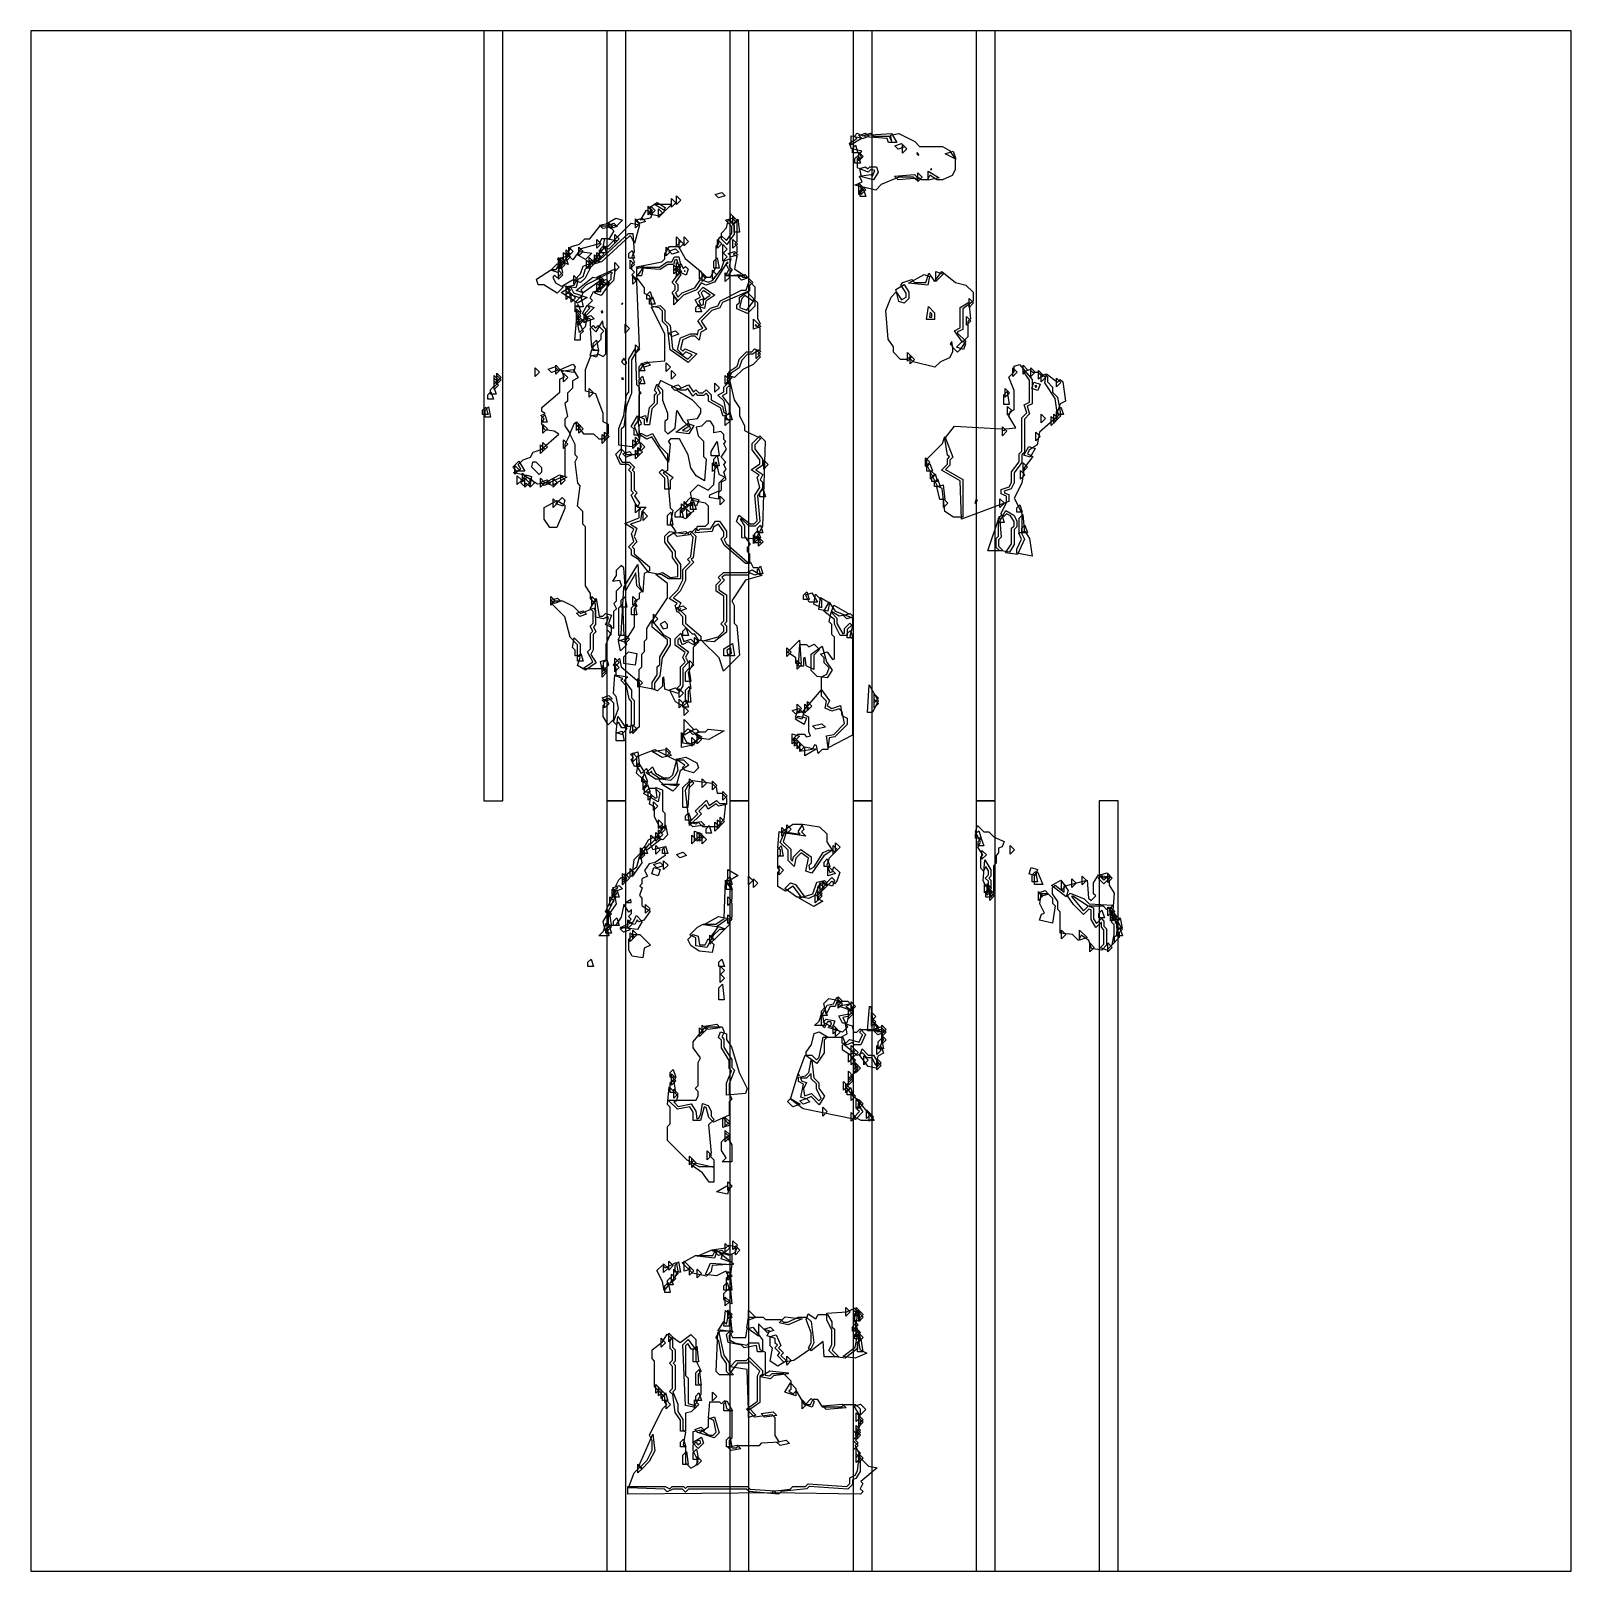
# Model space of a CAD drawing. Header units: millimetres. Extents: x 0 to 289, y 0 to 289.
import ezdxf

# ---------------------------------------------------------------- set-up
doc = ezdxf.new("R2010")
doc.units = ezdxf.units.MM
for name, color, linetype in [('CUT_OUTLINE', 5, 'Continuous'), ('CUT_SLOT', 1, 'Continuous'), ('ENG_D', 3, 'Continuous'), ('ENG_K', 2, 'Continuous'), ('ENG_L', 4, 'Continuous')]:
    doc.layers.add(name, color=color, linetype=linetype)

msp = doc.modelspace()

# ---------------------------------------------------------------- linework, layer by layer
at = {"layer": 'CUT_OUTLINE'}
msp.add_lwpolyline([(0, 0), (289.14, 0), (289.14, 289.14), (0, 289.14), (0, 0)], close=True, dxfattribs=at)
at = {"layer": 'CUT_SLOT'}
for points in [[(85.05, 144.57), (88.62, 144.57), (88.62, 289.14), (85.05, 289.14), (85.05, 144.57)], [(108.15, 144.57), (111.71, 144.57), (111.71, 289.14), (108.15, 289.14), (108.15, 144.57)], [(131.24, 144.57), (134.8, 144.57), (134.8, 289.14), (131.24, 289.14), (131.24, 144.57)], [(154.33, 144.57), (157.9, 144.57), (157.9, 289.14), (154.33, 289.14), (154.33, 144.57)], [(177.43, 144.57), (180.99, 144.57), (180.99, 289.14), (177.43, 289.14), (177.43, 144.57)], [(108.15, 0), (111.71, 0), (111.71, 144.57), (108.15, 144.57), (108.15, 0)], [(131.24, 0), (134.8, 0), (134.8, 144.57), (131.24, 144.57), (131.24, 0)], [(154.33, 0), (157.9, 0), (157.9, 144.57), (154.33, 144.57), (154.33, 0)], [(177.43, 0), (180.99, 0), (180.99, 144.57), (177.43, 144.57), (177.43, 0)], [(200.52, 0), (204.09, 0), (204.09, 144.57), (200.52, 144.57), (200.52, 0)]]:
    msp.add_lwpolyline(points, close=True, dxfattribs=at)
at = {"layer": 'ENG_D'}
for points in [[(153.97, 267.75), (153.97, 269.43), (156.07, 269.01), (153.97, 267.75)], [(156.68, 269.9), (157.3, 269.27), (156.07, 268.86), (155.45, 269.48), (156.68, 269.9)], [(156.61, 269.23), (156.62, 269.54), (161.57, 269.87), (162.58, 268.17), (161.02, 268.17), (160.77, 268.91), (156.61, 269.23)], [(154.21, 266.25), (154.21, 267.07), (154.79, 267.66), (155.26, 266.25), (154.21, 266.25)], [(155.41, 266.35), (156.23, 265.52), (155.41, 264.7), (155.41, 266.35)], [(162.82, 266.93), (162.19, 267.56), (163.43, 267.97), (164.05, 267.35), (162.82, 266.93)], [(164.43, 266.97), (163.6, 266.15), (163.6, 267.79), (164.43, 266.97)], [(173.65, 265.05), (171.65, 266.05), (173.15, 266.55), (173.65, 265.05)], [(155.28, 265.73), (155.75, 264.32), (154.69, 264.32), (154.69, 265.14), (155.28, 265.73)], [(155.61, 263.28), (156.68, 263.63), (157.1, 263.21), (157.48, 263.6), (158.72, 263.6), (159.05, 262.6), (158.18, 261.15), (155.93, 261.71), (155.61, 263.28)], [(156.23, 259.74), (155.41, 258.92), (155.41, 260.56), (156.23, 259.74)], [(165.86, 262.16), (166.55, 261.47), (162.79, 261.18), (162.1, 261.87), (165.86, 262.16)], [(166.49, 260.85), (166.49, 262.49), (167.32, 261.67), (166.49, 260.85)], [(170.53, 261.55), (168.42, 261.13), (168.42, 262.82), (170.53, 261.55)], [(156.72, 259.26), (155.89, 258.44), (155.89, 260.08), (156.72, 259.26)], [(119.08, 255.99), (118.74, 254.99), (117.62, 254.43), (115.89, 254.77), (116.52, 255.4), (115.99, 255.93), (117.58, 256.89), (119.08, 255.99)], [(115.9, 254.58), (115.9, 256.23), (116.72, 255.4), (115.9, 254.58)], [(114.27, 252.7), (113.31, 249.19), (112.61, 250.59), (112.37, 250.59), (107.04, 245.73), (105.86, 246.13), (107.83, 248.66), (108.33, 248.66), (112.68, 253.02), (114.27, 252.7)], [(108.22, 252.62), (109.46, 253.03), (110.08, 252.41), (108.84, 252), (108.22, 252.62)], [(122.23, 243.91), (121.95, 244.19), (121.29, 246.18), (120.91, 246.06), (120.65, 245.28), (119.58, 245.28), (118.13, 244.31), (113.73, 244.65), (113.72, 244.81), (118.43, 245.75), (119.03, 246.35), (119.03, 247.28), (119.86, 248.66), (121.58, 248.66), (122.83, 246.4), (125.72, 244), (126.39, 242.87), (127.56, 242.87), (128.67, 244.86), (128.67, 248.76), (129.15, 249.24), (129.15, 250.2), (129.63, 250.68), (130.56, 249.75), (131.56, 251.14), (131.56, 252.41), (130.39, 253.58), (131.62, 253.99), (132.52, 253.09), (132.52, 249.52), (132.14, 249.14), (132.52, 248.76), (132.52, 247.54), (131.86, 247.21), (132.55, 246.86), (132.07, 244.43), (134.04, 243.12), (130.44, 243.12), (131.05, 244.32), (130.54, 245.33), (130.87, 245.66), (130.7, 245.72), (128.34, 241.95), (126.72, 241.41), (125.86, 241.84), (124.97, 240.51), (122.54, 239.54), (121.39, 238.39), (120.41, 240.02), (120.96, 240.57), (120.96, 241.33), (120.4, 241.88), (121.78, 243.82), (122.23, 243.91)], [(107.08, 249.14), (106.26, 248.32), (106.26, 249.96), (107.08, 249.14)], [(99.03, 246.11), (99.85, 245.28), (99.03, 244.46), (99.03, 246.11)], [(99.51, 246.59), (100.33, 245.77), (99.51, 244.94), (99.51, 246.59)], [(99.99, 247.55), (100.82, 246.73), (99.99, 245.91), (99.99, 247.55)], [(100.47, 246.39), (100.47, 248.03), (101.3, 247.21), (100.47, 246.39)], [(101.78, 247.69), (100.96, 246.87), (100.96, 248.52), (101.78, 247.69)], [(102.5, 247.16), (103.04, 247.71), (105.32, 247.38), (104.13, 246.19), (102.5, 247.16)], [(104.81, 244.46), (104.81, 246.11), (105.63, 245.28), (104.81, 244.46)], [(105.47, 245.25), (104.85, 245.87), (106.08, 246.28), (106.7, 245.66), (105.47, 245.25)], [(113.34, 246.49), (112.28, 246.49), (112.28, 247.31), (112.87, 247.9), (113.34, 246.49)], [(113.34, 245.28), (112.52, 244.46), (112.52, 246.11), (113.34, 245.28)], [(98.94, 243.77), (97.62, 244.22), (98.79, 245.38), (99.3, 244.87), (98.94, 243.77)], [(99.85, 243.36), (99.03, 242.53), (99.03, 244.18), (99.85, 243.36)], [(105.11, 244.85), (104.05, 242.73), (103.19, 241.88), (101.96, 242.29), (103.16, 243.49), (103.66, 244.99), (104.64, 245.32), (105.11, 244.85)], [(103.65, 239.96), (102.39, 240.37), (105.47, 242.89), (107.34, 242.52), (103.65, 239.96)], [(109.69, 244.48), (109.38, 242.28), (108.45, 241.36), (106.26, 242.92), (109.69, 244.48)], [(109.63, 243.98), (109.63, 245.63), (110.45, 244.8), (109.63, 243.98)], [(113, 241.57), (113, 243.22), (113.83, 242.39), (113, 241.57)], [(113.73, 244.49), (115.01, 244.92), (114.65, 243.12), (113.73, 243.12), (113.73, 244.49)], [(120.71, 245.14), (121.54, 244.32), (120.71, 243.5), (120.71, 245.14)], [(122.02, 244.8), (121.2, 243.98), (121.2, 245.63), (122.02, 244.8)], [(121.2, 243.02), (121.2, 244.66), (122.02, 243.84), (121.2, 243.02)], [(122.65, 243.99), (122.81, 244.02), (122.78, 244.12), (122.65, 243.99)], [(131.18, 242.87), (130.35, 242.05), (130.35, 243.7), (131.18, 242.87)], [(132.8, 242.98), (134.03, 243.39), (134.65, 242.77), (133.42, 242.36), (132.8, 242.98)], [(164.73, 241.74), (167.67, 243.38), (168.7, 243.04), (168.37, 241.41), (164.73, 241.74)], [(169.87, 242.05), (169.87, 243.93), (171.28, 243.46), (169.87, 242.05)], [(102.64, 238.01), (99.53, 239.99), (101.3, 241.05), (101.85, 239.94), (104.42, 239.08), (102.64, 238.01)], [(102.71, 242.06), (102.33, 240.92), (99.77, 241.29), (101.65, 242.42), (102.71, 242.06)], [(105.87, 239.86), (107.37, 241.95), (108.57, 241.55), (107.07, 239.46), (105.87, 239.86)], [(114.21, 220.81), (114.59, 221.19), (114.21, 221.57), (114.21, 222.69), (114.64, 223.55), (114.21, 223.98), (114.21, 225.11), (115, 226.43), (116.07, 226.97), (119.03, 227.2), (119.03, 232.22), (116.5, 237.27), (118.14, 237.59), (119.03, 236.71), (119.03, 234.78), (119.98, 233.83), (120.46, 229.52), (123.34, 227.53), (124.15, 228.34), (122.94, 228.86), (122.4, 228.32), (121.41, 229.31), (121.96, 231.48), (123.8, 232.27), (124.91, 232.27), (125.14, 232.04), (125.32, 232.92), (126.15, 233.33), (125.22, 234.71), (127.57, 237.06), (128.98, 237.53), (129.45, 238.48), (133.43, 240.47), (134.27, 240.47), (134.83, 242.12), (135.89, 241.05), (135.89, 238.92), (135.44, 238.47), (134, 239.43), (133.46, 238.9), (133.05, 237.23), (134.37, 236.67), (135.87, 238.66), (136.38, 238.16), (136.38, 235.22), (136.91, 234.15), (136.38, 233.62), (136.86, 233.39), (136.86, 229.25), (135.48, 228.42), (134.55, 228.42), (133.45, 227.32), (132.96, 225.85), (131.49, 224.87), (130.63, 223.58), (131.13, 222.59), (130.59, 222.05), (130.59, 221.04), (129.75, 220.62), (131.08, 218.86), (131.08, 217.16), (129.96, 216.79), (129.43, 218.37), (127.22, 219.6), (127.22, 220.61), (126.74, 221.09), (126.36, 220.71), (125.19, 220.71), (124.81, 221.09), (124.29, 220.57), (123.33, 222.02), (122.98, 221.67), (121.86, 221.67), (118.18, 223.51), (117.61, 222.16), (118.12, 221.14), (117.58, 220.61), (117.58, 219.16), (116.6, 218.18), (116.1, 215.17), (115.17, 215.17), (115.17, 216.22), (114.21, 216.7), (114.21, 220.81)], [(116.24, 240.19), (116.71, 238.78), (115.65, 238.78), (115.65, 239.6), (116.24, 240.19)], [(126.23, 241.02), (128.37, 239.49), (126.71, 238.39), (126.44, 237.02), (125.36, 237.38), (124.73, 238.65), (125.69, 239.13), (125.24, 240.03), (126.23, 241.02)], [(163.91, 238.02), (162.92, 238.35), (162.36, 240.58), (163.93, 241.52), (164.81, 240.05), (164.81, 238.92), (163.91, 238.02)], [(102.75, 237.78), (103.22, 236.37), (102.16, 236.37), (102.16, 237.19), (102.75, 237.78)], [(104.09, 235.55), (103.54, 236.09), (104.46, 237.62), (105.74, 237.2), (104.09, 235.55)], [(117.19, 237.81), (116.14, 237.81), (116.14, 238.64), (116.72, 239.22), (117.19, 237.81)], [(120.71, 239.36), (121.54, 238.54), (120.71, 237.72), (120.71, 239.36)], [(124.81, 237.19), (125.4, 237.78), (125.87, 236.37), (124.81, 236.37), (124.81, 237.19)], [(168.49, 237.36), (169.63, 236.23), (169.63, 234.92), (168.14, 234.92), (168.49, 237.36)], [(175.89, 231.69), (174.9, 230.7), (173.36, 232.84), (174.45, 233.39), (174.45, 237.23), (176.1, 238.22), (176.38, 235.07), (175.89, 234.58), (175.89, 231.69)], [(176.13, 237.23), (176.13, 238.88), (176.96, 238.06), (176.13, 237.23)], [(102.4, 234.82), (102.4, 236.47), (103.23, 235.65), (102.4, 234.82)], [(102.61, 234.32), (104.43, 235.41), (104.07, 233.6), (102.98, 232.51), (102.61, 234.32)], [(105.74, 235.06), (104.51, 234.65), (103.88, 235.27), (105.12, 235.68), (105.74, 235.06)], [(105.33, 229.56), (105.05, 233.33), (105.53, 233.82), (106.02, 233.34), (106.5, 233.82), (107.56, 232.75), (106.98, 232.17), (106.98, 231.21), (105.33, 229.56)], [(111.56, 232.41), (111.56, 234.06), (112.38, 233.24), (111.56, 232.41)], [(121.02, 232.79), (121.64, 232.17), (120.41, 231.76), (119.79, 232.38), (121.02, 232.79)], [(136.36, 233.63), (136, 234), (135.95, 233.84), (136.36, 233.63)], [(106.17, 227.87), (104.99, 228.27), (105.38, 229.45), (106.56, 229.05), (106.17, 227.87)], [(113.45, 229.47), (113.72, 222.74), (114.21, 222.25), (114.21, 216.3), (113.28, 214.9), (114.25, 212.46), (112.85, 211.06), (110.35, 211.34), (110.35, 214.49), (111.32, 216.91), (111.81, 220.82), (112.28, 221.29), (112.28, 227.52), (113.45, 229.47)], [(113.49, 228.56), (113.49, 230.2), (114.31, 229.38), (113.49, 228.56)], [(136.14, 229.24), (136.96, 228.42), (136.14, 227.6), (136.14, 229.24)], [(164.57, 227.11), (164.57, 228.76), (165.39, 227.94), (164.57, 227.11)], [(173.76, 229.76), (174.93, 230.93), (175.44, 230.41), (175.08, 229.32), (173.76, 229.76)], [(99.37, 225.53), (98.55, 224.7), (98.55, 226.35), (99.37, 225.53)], [(99.11, 225.41), (101.73, 226.54), (102.2, 226.07), (101.84, 225.02), (99.11, 225.41)], [(165.05, 228.28), (165.87, 227.45), (165.05, 226.63), (165.05, 228.28)], [(186.36, 225.17), (187.52, 225.56), (188.04, 225.04), (189, 225.04), (189.87, 224.18), (190.35, 224.66), (190.83, 224.18), (190.83, 223.22), (191.79, 222.25), (191.79, 221.29), (192.74, 220.34), (193.26, 217.24), (189.36, 213.83), (188.88, 211.41), (187.4, 210.42), (187.06, 209.73), (188.06, 209.23), (186.48, 207.12), (186, 204.25), (184.59, 201.43), (186.01, 198.6), (186.01, 194.74), (186.52, 193.73), (185.19, 190.81), (182.95, 191.13), (184.08, 192.83), (184.08, 195.75), (184.57, 196.23), (184.57, 197.03), (183.91, 198.12), (183.17, 198.49), (182.64, 197.96), (182.1, 198.49), (183.12, 200.52), (183.12, 201.76), (182.16, 202.25), (182.16, 203.05), (183.67, 203.56), (184.08, 204.38), (184.08, 206.33), (185.53, 208.26), (185.53, 209.72), (186.01, 210.21), (186.01, 216.47), (186.94, 217.4), (186.44, 218.9), (187.46, 219.41), (187.46, 223.53), (186.36, 225.17)], [(184.32, 224.22), (184.32, 225.87), (185.15, 225.04), (184.32, 224.22)], [(186.25, 224.7), (186.25, 226.35), (187.07, 225.53), (186.25, 224.7)], [(87.8, 223.12), (86.98, 222.29), (86.98, 223.94), (87.8, 223.12)], [(87.46, 222.78), (87.46, 224.42), (88.29, 223.6), (87.46, 222.78)], [(100.82, 224.08), (99.99, 223.26), (99.99, 224.9), (100.82, 224.08)], [(192.52, 223.94), (193.34, 223.12), (192.52, 222.29), (192.52, 223.94)], [(104.81, 220.37), (104.81, 222.01), (105.63, 221.19), (104.81, 220.37)], [(183.7, 221.19), (182.88, 220.37), (182.88, 222.01), (183.7, 221.19)], [(188.57, 222.22), (188.84, 222.31), (188.75, 222.57), (188.48, 222.48), (188.57, 222.22)], [(85.87, 217.09), (84.81, 217.09), (84.81, 217.92), (85.4, 218.5), (85.87, 217.09)], [(96.95, 215.65), (95.9, 215.65), (95.9, 216.47), (96.48, 217.06), (96.95, 215.65)], [(130.59, 216.95), (131.18, 217.54), (131.65, 216.13), (130.59, 216.13), (130.59, 216.95)], [(96.96, 214.44), (96.14, 213.62), (96.14, 215.27), (96.96, 214.44)], [(102.4, 214.1), (102.4, 215.75), (103.23, 214.92), (102.4, 214.1)], [(102.88, 215.27), (103.71, 214.44), (102.88, 213.62), (102.88, 215.27)], [(123.32, 215.43), (124.45, 215.06), (123.49, 213.46), (121.05, 213.81), (123.32, 215.43)], [(130.35, 215.07), (130.35, 216.71), (131.18, 215.89), (130.35, 215.07)], [(182.4, 213.14), (182.4, 214.78), (183.22, 213.96), (182.4, 213.14)], [(96.48, 210.59), (95.66, 209.77), (95.66, 211.41), (96.48, 210.59)], [(96.14, 211.89), (96.96, 211.07), (96.14, 210.25), (96.14, 211.89)], [(99.99, 210.73), (99.99, 212.37), (100.82, 211.55), (99.99, 210.73)], [(107.22, 213.34), (108.04, 212.52), (107.22, 211.69), (107.22, 213.34)], [(107.7, 212.17), (107.7, 213.82), (108.53, 213), (107.7, 212.17)], [(114.65, 211.09), (114.2, 212), (114.52, 213.59), (115.65, 213.03), (116.72, 213.56), (118.02, 211.22), (119.51, 209.72), (119.51, 206.58), (118.71, 206.18), (119.5, 205.39), (119.98, 199.61), (120.49, 199.1), (120.01, 196.66), (121.05, 195.1), (119.51, 194.07), (119.51, 193.32), (120.96, 191.39), (120.96, 190.42), (121.92, 188.98), (121.92, 186.25), (119.68, 186.25), (118.46, 186.99), (116, 187.48), (114.05, 189.92), (112.76, 190.69), (112.76, 191.69), (112.18, 192.28), (113.21, 193.3), (112.74, 194.7), (113.18, 195.57), (111.53, 196.67), (114.21, 197.74), (114.21, 199.12), (114.53, 199.44), (113.79, 199.81), (112.71, 201.96), (113.15, 202.4), (112.76, 202.78), (112.76, 206.15), (112.18, 206.73), (112.66, 207.21), (112.18, 207.7), (110.68, 207.7), (109.83, 209.68), (110.84, 210.69), (111.9, 209.62), (113.6, 209.62), (114.65, 211.09)], [(137.82, 212.13), (137.34, 196.07), (136.03, 193.71), (133.48, 193.99), (133.48, 196.03), (132.49, 197.03), (132.88, 198.21), (135.01, 196.61), (135.79, 196.61), (136.37, 197.18), (135.89, 201.98), (136.84, 203.4), (136.35, 205.36), (136.72, 205.73), (135.22, 206.73), (136.86, 207.83), (136.86, 208.58), (135.41, 210.51), (135.41, 211.65), (136.86, 213.1), (137.82, 212.13)], [(174.93, 197.82), (173.17, 197.82), (171.57, 198.88), (171.09, 203.2), (170.17, 203.66), (168.18, 207.64), (168.18, 208.76), (171.1, 211.68), (171.54, 212.99), (173.04, 209.08), (172.52, 208.56), (172.52, 207.6), (171.71, 206.79), (174.93, 204.94), (174.93, 197.82)], [(90.5, 207.21), (91.61, 208.33), (92.71, 206.49), (91.22, 206.49), (90.5, 207.21)], [(92.9, 205.82), (94.01, 205.45), (93.64, 203.59), (93.01, 204.22), (92.52, 203.74), (91.98, 204.29), (92.9, 205.82)], [(100.59, 205.34), (97.85, 203.82), (96.51, 204.27), (99.25, 205.79), (100.59, 205.34)], [(96.48, 204.32), (95.66, 203.5), (95.66, 205.15), (96.48, 204.32)], [(98.89, 200.47), (98.07, 199.65), (98.07, 201.29), (98.89, 200.47)], [(98.58, 200.36), (99.75, 201.53), (100.27, 201.02), (99.9, 199.92), (98.58, 200.36)], [(113.49, 198.68), (113.49, 200.33), (114.31, 199.5), (113.49, 198.68)], [(123.32, 198.37), (123.04, 197.51), (121.92, 197.88), (121.92, 199.15), (124.01, 200.64), (124.36, 198.89), (123.32, 198.37)], [(124.96, 199.92), (123.78, 200.32), (124.18, 201.5), (125.36, 201.1), (124.96, 199.92)], [(129.39, 201.77), (130.21, 200.95), (129.39, 200.13), (129.39, 201.77)], [(182.74, 200.47), (181.92, 199.65), (181.92, 201.29), (182.74, 200.47)], [(121.44, 180.13), (121.33, 180.02), (120.92, 181.26), (121.3, 181.64), (119.85, 182.6), (121.48, 184.23), (122.4, 186.07), (122.4, 188.04), (123.75, 189.38), (123.27, 189.87), (123.86, 190.46), (124.32, 194.12), (123.75, 194.69), (124.81, 195.75), (125.29, 195.27), (125.67, 195.65), (127.57, 195.65), (128.54, 197.09), (129.27, 197.09), (130.59, 195.24), (130.59, 194.1), (130.16, 193.67), (130.55, 192.91), (134.54, 189.38), (135.08, 189.38), (135.56, 188.42), (136.55, 188.42), (136.92, 187.3), (135.88, 186.96), (134.98, 187.4), (134.55, 186.98), (130.21, 186.98), (129.73, 186.49), (130.21, 186.01), (129.15, 184.95), (129.15, 184.21), (130.59, 183.25), (130.59, 178.2), (130.21, 177.82), (130.59, 177.44), (130.59, 176.26), (128.26, 174.44), (125.39, 174.7), (124.67, 175.89), (124.23, 175.89), (122.4, 177.72), (122.4, 179.16), (121.44, 180.13)], [(182.5, 191.55), (179.65, 191.55), (181.81, 198.02), (182.17, 194.11), (181.67, 193.62), (181.67, 192.38), (182.5, 191.55)], [(182.26, 198.26), (182.73, 196.85), (181.67, 196.85), (181.67, 197.68), (182.26, 198.26)], [(120.69, 194.86), (122.97, 195.18), (123.64, 194.51), (121.35, 194.19), (120.69, 194.86)], [(136.48, 194.41), (136.95, 193), (135.89, 193), (135.89, 193.82), (136.48, 194.41)], [(187.07, 194.93), (186.01, 194.93), (186.01, 195.75), (186.6, 196.34), (187.07, 194.93)], [(110.84, 175.95), (111.32, 184.64), (113.91, 188.95), (114.2, 185.11), (114.74, 184.04), (114.21, 183.5), (114.21, 182.49), (113.33, 182.05), (113.78, 181.14), (113.25, 180.61), (113.25, 177.27), (111.42, 174.4), (110.26, 174.79), (110.84, 175.95)], [(98.24, 181.64), (97.62, 182.26), (98.85, 182.67), (99.48, 182.05), (98.24, 181.64)], [(105.48, 176.42), (105, 177.38), (105.53, 177.92), (105.53, 180.13), (104.99, 180.67), (106.15, 182.6), (106.7, 179.26), (107.36, 179.26), (107.88, 179.78), (108.97, 179.42), (108.46, 177.88), (108.91, 177.44), (108.91, 176.33), (107.94, 173.92), (107.94, 170.97), (107.46, 170.49), (107.46, 169.39), (103.53, 169.39), (105.47, 170.67), (104.52, 172.57), (105.05, 173.1), (105.05, 175.99), (105.48, 176.42)], [(105.29, 182.98), (106.12, 182.16), (105.29, 181.33), (105.29, 182.98)], [(145.64, 183.81), (146.11, 182.4), (145.05, 182.4), (145.05, 183.22), (145.64, 183.81)], [(146.95, 181.54), (147.31, 183.37), (148.42, 182.26), (148.42, 180.8), (146.95, 181.54)], [(103.67, 180.26), (104.29, 179.64), (103.06, 179.23), (102.44, 179.85), (103.67, 180.26)], [(116.86, 179.61), (117.68, 178.78), (116.86, 177.96), (116.86, 179.61)], [(121.93, 180.63), (122.01, 180.67), (121.98, 180.68), (121.93, 180.63)], [(154.21, 177.72), (153.24, 176.76), (153.24, 175.65), (151.89, 175.65), (150.83, 177.76), (150.83, 178.66), (148.83, 180.17), (149.86, 181.88), (150.99, 180.18), (154.21, 178.95), (154.21, 177.72)], [(118.54, 171.47), (118.05, 168.09), (117.1, 166.66), (117.1, 165.48), (114.21, 166.06), (114.21, 169.24), (114.69, 169.73), (114.69, 172.14), (115.17, 172.62), (115.17, 174.55), (115.65, 175.03), (115.65, 176.92), (116.59, 178.48), (118.71, 175.83), (119.99, 175.06), (119.99, 173.9), (118.54, 171.47)], [(122.4, 175.65), (122.4, 176.47), (122.99, 177.06), (123.46, 175.65), (122.4, 175.65)], [(153.24, 175.99), (153.83, 176.58), (154.3, 175.17), (153.24, 175.17), (153.24, 175.99)], [(101.66, 173.4), (102.01, 175.18), (103.13, 174.06), (103.13, 171.8), (102.16, 171.8), (102.16, 172.9), (101.66, 173.4)], [(121.01, 163.19), (119.89, 165.43), (121.02, 165.81), (121.76, 165.06), (121.39, 165.82), (121.92, 166.35), (121.92, 169.73), (122.83, 170.64), (122.37, 171.55), (122.82, 172.45), (120.96, 173.84), (120.96, 175.03), (122.02, 176.1), (122.55, 174.51), (123.91, 174.96), (124.91, 173.96), (124.33, 173.38), (124.33, 170.53), (123.37, 168.63), (123.86, 165.69), (123.36, 165.19), (123.36, 163.26), (122.44, 162.34), (121.01, 163.19)], [(124.57, 175.27), (125.39, 174.45), (124.57, 173.62), (124.57, 175.27)], [(130.11, 173.14), (131.74, 174.12), (132.08, 171.8), (130.11, 171.8), (130.11, 173.14)], [(143.6, 170.35), (143.6, 171.43), (142.02, 172.48), (144.29, 174.75), (144.58, 170.35), (143.6, 170.35)], [(149.51, 167.68), (147.59, 167.95), (146.5, 169.05), (146.5, 172.16), (148.56, 173.64), (149.37, 170.69), (150.4, 169.15), (149.51, 167.68)], [(103.23, 172.24), (103.7, 170.83), (102.64, 170.83), (102.64, 171.65), (103.23, 172.24)], [(110.5, 171.32), (110.81, 169.76), (114.21, 166.85), (114.21, 158.41), (112.42, 157.33), (112.76, 159.05), (112.76, 163.26), (112.3, 163.73), (111.82, 166.13), (110.74, 167.22), (111.11, 167.59), (109.87, 168.01), (109.87, 169.53), (109.29, 170.11), (110.5, 171.32)], [(111.32, 171.65), (112.2, 172.54), (113.76, 172.23), (113.45, 170.08), (111.32, 170.38), (111.32, 171.65)], [(107.22, 169.97), (108.04, 169.14), (107.22, 168.32), (107.22, 169.97)], [(147.79, 153.48), (147.49, 154.99), (147.1, 155.12), (146.65, 154.23), (144.7, 153.95), (143.05, 156.16), (143.99, 157.1), (145.15, 157.1), (145.61, 156.64), (146.38, 156.79), (146.01, 157.52), (146.01, 160.32), (145.05, 160.8), (145.05, 161.52), (148.44, 165.44), (149.91, 163.38), (149.46, 162.49), (150.38, 161.94), (151.99, 162.48), (152.26, 160.63), (153.24, 160.14), (153.24, 158.93), (150.95, 156.63), (149.85, 156.41), (149.6, 154.21), (148.52, 154.21), (147.79, 153.48)], [(109.11, 163.74), (107.88, 163.33), (107.26, 163.95), (108.49, 164.36), (109.11, 163.74)], [(108.53, 162.88), (107.7, 162.06), (107.7, 163.7), (108.53, 162.88)], [(143.85, 161.09), (143.85, 162.74), (144.67, 161.92), (143.85, 161.09)], [(158.3, 164.67), (159.12, 163.84), (158.3, 163.02), (158.3, 164.67)], [(158.3, 162.06), (158.3, 163.7), (159.12, 162.88), (158.3, 162.06)], [(111.87, 158.04), (110.9, 157.06), (109.85, 157.41), (110.18, 160.4), (111.87, 158.04)], [(144.72, 159.93), (143.54, 160.32), (143.93, 161.5), (145.11, 161.11), (144.72, 159.93)], [(122.4, 157.2), (123.32, 158.12), (125.98, 156.64), (123.9, 155.15), (122.4, 155.45), (122.4, 157.2)], [(113.93, 153.81), (114.24, 151.07), (113.34, 151.07), (112.71, 152.33), (113.15, 152.76), (112.56, 153.35), (113.93, 153.81)], [(119.11, 154.22), (120.24, 153.09), (118.5, 152.75), (116.64, 153.87), (119.11, 154.22)], [(114.8, 148.7), (113.71, 149.79), (114.09, 151.73), (115.2, 149.9), (114.8, 148.7)], [(115.52, 149.83), (116.68, 151), (117.28, 149.8), (119.17, 148.66), (117.27, 148.66), (115.52, 149.83)], [(121.89, 150.2), (121.13, 147.44), (118.68, 147.71), (117.96, 148.42), (118.45, 148.91), (119.89, 148.91), (120.5, 149.51), (121.25, 152.28), (122.5, 152.28), (123.5, 151.28), (121.89, 150.2)], [(114.69, 149.01), (115.28, 149.59), (115.75, 148.18), (114.69, 148.18), (114.69, 149.01)], [(114.93, 148.28), (115.75, 147.46), (114.93, 146.64), (114.93, 148.28)], [(127.82, 147.93), (128.65, 147.1), (128.86, 146.01), (129.73, 146.01), (130.59, 145.15), (130.59, 143.89), (129.07, 143.58), (128.64, 144.02), (127.13, 143.01), (126.67, 143.92), (125.39, 142.64), (125.87, 142.16), (123.67, 139.95), (122.88, 146.54), (123.41, 147.6), (124.24, 148.44), (127.82, 147.93)], [(115.02, 145.96), (116.04, 146.98), (117.2, 146.98), (118.08, 146.09), (117.75, 144.44), (115.02, 145.96)], [(116.86, 142.78), (116.86, 144.43), (117.68, 143.6), (116.86, 142.78)], [(118.65, 140.23), (117.82, 139.41), (117.82, 141.05), (118.65, 140.23)], [(117.82, 137.48), (117.82, 139.13), (118.65, 138.3), (117.82, 137.48)], [(118.31, 140.09), (119.13, 139.27), (118.31, 138.44), (118.31, 140.09)], [(125.86, 140.73), (126.53, 140.06), (124.24, 139.73), (123.58, 140.4), (125.86, 140.73)], [(128.42, 138.93), (128.42, 140.57), (129.25, 139.75), (128.42, 138.93)], [(128.91, 139.41), (128.91, 141.05), (129.73, 140.23), (128.91, 139.41)], [(129.39, 141.54), (130.21, 140.71), (129.39, 139.89), (129.39, 141.54)], [(146.05, 126.24), (144.67, 126.52), (143.07, 128.58), (141.68, 127.66), (140.23, 128.53), (140.23, 131.18), (140.61, 131.56), (140.23, 131.94), (140.23, 134.07), (140.71, 134.55), (140.71, 135.31), (140.22, 135.8), (140.5, 138.87), (141.74, 138.46), (141.23, 136.92), (142.64, 135.51), (142.64, 133.58), (142.97, 133.25), (143.14, 134.09), (144.54, 135.49), (146.5, 134.09), (146.5, 132.9), (146.03, 132.44), (146.18, 131.7), (147.05, 132.22), (148.74, 134.88), (149.85, 135.43), (151.04, 135.04), (149.84, 133.84), (149.4, 132.53), (150, 131.13), (150.4, 131.27), (150.73, 132.24), (151.83, 131.14), (151.28, 129.5), (150.83, 129.05), (150.35, 129.53), (149.39, 128.57), (148.81, 129.15), (148.1, 129.15), (147.17, 126.8), (146.05, 126.24)], [(143.05, 140.23), (144.74, 140.23), (145.08, 139.2), (144.67, 138.79), (145.49, 137.96), (140.81, 138.63), (143.05, 140.23)], [(178.39, 137.58), (177.34, 137.58), (177.34, 138.4), (177.92, 138.99), (178.39, 137.58)], [(115.28, 136.1), (115.75, 134.69), (114.69, 134.69), (114.69, 135.51), (115.28, 136.1)], [(116.38, 138.16), (117.2, 137.34), (116.38, 136.52), (116.38, 138.16)], [(117.34, 137), (117.34, 138.64), (118.16, 137.82), (117.34, 137)], [(117.34, 134.59), (117.34, 136.23), (118.16, 135.41), (117.34, 134.59)], [(118.55, 135.51), (119.13, 136.1), (119.6, 134.69), (118.55, 134.69), (118.55, 135.51)], [(125.87, 137.82), (125.05, 137), (125.05, 138.64), (125.87, 137.82)], [(178.88, 136.14), (177.82, 136.14), (177.82, 136.96), (178.41, 137.55), (178.88, 136.14)], [(112.9, 130.42), (113.26, 133.6), (114.36, 134.7), (114.71, 132.95), (112.9, 130.42)], [(114.45, 135.27), (115.27, 134.45), (114.45, 133.63), (114.45, 135.27)], [(118.75, 132.42), (117.52, 132), (116.9, 132.63), (118.13, 133.04), (118.75, 132.42)], [(119.61, 132.52), (118.79, 131.7), (118.79, 133.34), (119.61, 132.52)], [(178.54, 133.63), (178.54, 135.27), (179.36, 134.45), (178.54, 133.63)], [(179.36, 128.42), (178.78, 129.58), (179.08, 133.53), (180.23, 131.62), (180.23, 130.49), (179.85, 130.11), (180.23, 129.73), (180.23, 128.42), (179.36, 128.42)], [(111.9, 129.63), (111.08, 128.81), (111.08, 130.45), (111.9, 129.63)], [(111.56, 130.93), (112.38, 130.11), (111.56, 129.29), (111.56, 130.93)], [(112.52, 130.25), (112.52, 131.9), (113.34, 131.08), (112.52, 130.25)], [(116.55, 130.92), (116.95, 132.1), (118.13, 131.71), (117.73, 130.53), (116.55, 130.92)], [(187.94, 130.69), (188.57, 131.32), (188.96, 129.39), (187.94, 129.39), (187.94, 130.69)], [(197.34, 128.81), (197.34, 130.45), (198.16, 129.63), (197.34, 128.81)], [(201.43, 129.05), (200.37, 130.11), (200.87, 130.61), (202.64, 130.26), (201.43, 129.05)], [(109.89, 125.24), (108.46, 123.23), (107.9, 123.79), (109.48, 127.28), (109.89, 125.24)], [(109.18, 128.29), (110.42, 128.7), (111.04, 128.08), (109.81, 127.67), (109.18, 128.29)], [(109.39, 127.32), (109.98, 127.91), (110.45, 126.5), (109.39, 126.5), (109.39, 127.32)], [(131.65, 127.94), (130.59, 127.94), (130.59, 128.77), (131.18, 129.35), (131.65, 127.94)], [(147.7, 128.52), (148.52, 127.7), (147.7, 126.88), (147.7, 128.52)], [(147.7, 125.92), (147.7, 127.56), (148.52, 126.74), (147.7, 125.92)], [(148.18, 127.36), (148.18, 129.01), (149.01, 128.18), (148.18, 127.36)], [(149.49, 128.67), (148.66, 127.84), (148.66, 129.49), (149.49, 128.67)], [(179.51, 126.88), (179.51, 128.52), (180.33, 127.7), (179.51, 126.88)], [(179.99, 128.04), (180.81, 127.22), (179.99, 126.4), (179.99, 128.04)], [(189.97, 126.74), (189.14, 125.92), (189.14, 127.56), (189.97, 126.74)], [(189.18, 127.33), (190.41, 127.74), (191.04, 127.11), (189.8, 126.7), (189.18, 127.33)], [(194.32, 126.58), (191.61, 128.69), (193.31, 129.71), (194.71, 127.74), (194.32, 126.58)], [(203.84, 121.5), (203.84, 119.41), (203.36, 118.93), (203.36, 117.96), (201.98, 116.58), (200.74, 117), (201.43, 117.68), (201.43, 120.37), (200.95, 120.86), (200.95, 121.82), (199.94, 120.81), (199.02, 122.33), (199.02, 124.16), (198.61, 124.29), (197.58, 123.27), (195.7, 125.14), (194.62, 126.77), (195.11, 127.26), (197.71, 126.22), (198.65, 125.29), (203.02, 125.03), (202.43, 123.86), (203.84, 121.5)], [(195.41, 128.33), (195.41, 129.97), (196.23, 129.15), (195.41, 128.33)], [(116.24, 124.33), (115.41, 123.51), (115.41, 125.15), (116.24, 124.33)], [(130.83, 126.6), (131.66, 125.77), (130.83, 124.95), (130.83, 126.6)], [(147.22, 125.43), (147.22, 127.08), (148.04, 126.26), (147.22, 125.43)], [(202.64, 123.02), (202.64, 124.67), (203.46, 123.85), (202.64, 123.02)], [(107.8, 120.23), (107.45, 121.96), (108.57, 123.83), (108.92, 121.35), (107.8, 120.23)], [(109.39, 121.2), (109.39, 122.02), (109.98, 122.61), (110.45, 121.2), (109.39, 121.2)], [(114.75, 121.96), (113.85, 120.46), (110.62, 120.82), (113.07, 121.87), (113.66, 123.05), (114.75, 121.96)], [(128.73, 120.94), (126.24, 121.3), (129.11, 122.9), (130.95, 122.53), (128.73, 120.94)], [(131.66, 122.4), (130.83, 121.58), (130.83, 123.22), (131.66, 122.4)], [(203.94, 122.88), (203.12, 122.06), (203.12, 123.71), (203.94, 122.88)], [(203.6, 123.22), (204.42, 122.4), (203.6, 121.58), (203.6, 123.22)], [(203.84, 122.02), (204.47, 122.65), (204.86, 120.71), (203.84, 120.71), (203.84, 122.02)], [(109, 119.75), (107.94, 119.75), (107.94, 120.57), (108.53, 121.16), (109, 119.75)], [(113.34, 119.03), (112.52, 118.21), (112.52, 119.85), (113.34, 119.03)], [(113.83, 119.51), (113, 118.69), (113, 120.33), (113.83, 119.51)], [(125.5, 117.58), (126.59, 117.58), (127.15, 118.71), (128.2, 117.66), (127.89, 116.11), (125.45, 116.39), (123.9, 117.42), (123.31, 118.59), (124.26, 119.54), (125.27, 119.21), (125.5, 117.58)], [(127.46, 117.72), (127.46, 119.37), (128.28, 118.55), (127.46, 117.72)], [(130.32, 120.58), (128.18, 118.45), (127.63, 119), (129.06, 121), (130.32, 120.58)], [(196.85, 118.45), (196.85, 120.33), (198.26, 118.92), (196.85, 118.45)], [(204.9, 119.27), (203.84, 119.27), (203.84, 120.09), (204.43, 120.68), (204.9, 119.27)], [(198.78, 117.92), (199.6, 117.1), (198.78, 116.28), (198.78, 117.92)], [(153.34, 106.98), (153.89, 106.43), (153, 105.99), (154.34, 105.09), (153.36, 104.11), (152.39, 103.91), (153.29, 102.11), (152.34, 101.16), (149.66, 102.06), (150.32, 102.71), (150.18, 103.13), (149.54, 103.13), (148.97, 102), (148.42, 102.54), (148.42, 104.15), (149.47, 106.23), (150.67, 106.47), (151.31, 107.76), (151.86, 106.66), (152.18, 106.98), (153.34, 106.98)], [(154.79, 106.02), (153.97, 105.19), (153.97, 106.84), (154.79, 106.02)], [(157.82, 103.27), (157.82, 104.91), (158.64, 104.09), (157.82, 103.27)], [(125.53, 102.02), (126.36, 101.2), (125.53, 100.38), (125.53, 102.02)], [(126.02, 100.86), (126.02, 102.5), (126.84, 101.68), (126.02, 100.86)], [(129.42, 101.99), (127.13, 101.67), (126.47, 102.33), (128.75, 102.66), (129.42, 101.99)], [(134.14, 89.65), (130.59, 89.37), (130.59, 91.61), (131.52, 93.91), (131.08, 94.35), (131.08, 95.83), (129.63, 98.24), (129.63, 99.65), (129.11, 100.17), (129.48, 101.26), (130.59, 100.89), (130.59, 99.83), (131.54, 98.41), (132.99, 93.58), (134.47, 90.61), (134.14, 89.65)], [(156.09, 100.66), (155.55, 101.2), (156.03, 101.68), (158.6, 101.68), (159.72, 101.12), (160, 99.72), (159.18, 98.08), (159.61, 98.51), (160.04, 97.22), (159, 96.7), (158.64, 94.92), (157.91, 96.38), (157, 96.38), (156.09, 97.29), (155.14, 96.82), (152.64, 98.77), (153.65, 99.78), (155.51, 99.31), (156.09, 100.66)], [(157.82, 103.95), (158.64, 103.13), (157.82, 102.3), (157.82, 103.95)], [(159.12, 102.16), (158.3, 101.34), (158.3, 102.98), (159.12, 102.16)], [(158.96, 101.16), (158.34, 101.79), (159.57, 102.2), (160.19, 101.57), (158.96, 101.16)], [(159.75, 100.38), (159.75, 102.02), (160.57, 101.2), (159.75, 100.38)], [(144.03, 93.42), (144.23, 93.01), (144.07, 93.49), (145.37, 96.86), (146.6, 96.86), (147.46, 96), (147.96, 96.5), (148.71, 100.23), (152.45, 100.23), (152.8, 99.21), (152.28, 98.69), (152.28, 97.95), (153.66, 97.03), (154.69, 95.49), (154.69, 94.55), (155.31, 93.93), (153.86, 92.97), (154.31, 92.52), (152.84, 91.06), (154.37, 89.09), (155.8, 88.23), (155.24, 87.67), (156.2, 86.23), (154.77, 84.79), (144.95, 86.76), (142.6, 88.58), (144.03, 93.42)], [(156.37, 95.07), (156.37, 96.72), (157.2, 95.9), (156.37, 95.07)], [(158.78, 94.11), (158.78, 95.76), (159.61, 94.93), (158.78, 94.11)], [(119.99, 93.59), (120.58, 94.17), (121.05, 92.76), (119.99, 92.76), (119.99, 93.59)], [(121.06, 92.04), (120.23, 91.22), (120.23, 92.86), (121.06, 92.04)], [(144.48, 92.52), (144.74, 92), (145.63, 91.7), (145.06, 90.56), (145.25, 89.23), (146.56, 89.67), (147.94, 88.29), (148.37, 88.72), (147.46, 90.54), (147.46, 91.46), (146.5, 92.42), (146.5, 93.39), (145.63, 92.52), (144.48, 92.52)], [(123.22, 77.15), (119.51, 80.86), (119.51, 83.47), (119.99, 83.95), (119.99, 87.12), (119.5, 87.61), (119.8, 90.89), (121.47, 89.22), (121.15, 88.24), (120.68, 88.08), (121.52, 87.24), (123.97, 87.73), (124.8, 86.34), (125.01, 84.89), (125.36, 85.01), (125.78, 85.85), (126.06, 87.78), (127.15, 87.42), (127.7, 86.32), (127.7, 85.4), (128.28, 84.81), (127.23, 83.76), (127.71, 78.46), (127.32, 78.07), (128.18, 77.2), (128.18, 75.9), (125.47, 75.9), (123.22, 77.15)], [(156.23, 87.7), (155.41, 86.88), (155.41, 88.53), (156.23, 87.7)], [(129.87, 85.15), (131.28, 83.74), (129.87, 83.27), (129.87, 85.15)], [(157.68, 85.78), (156.86, 84.95), (156.86, 86.6), (157.68, 85.78)], [(131.18, 81.44), (130.35, 80.62), (130.35, 82.26), (131.18, 81.44)], [(131.09, 59.25), (127.86, 60.33), (130.48, 60.7), (131, 61.22), (132.59, 60.9), (132.24, 59.82), (131.09, 59.25)], [(118.56, 54.38), (117.53, 56.43), (118.55, 57.45), (119.08, 56.92), (121.13, 57.94), (121.45, 56.35), (120.92, 55.29), (118.89, 52.69), (118.56, 54.38)], [(128.03, 59.27), (128.59, 60.37), (131.94, 57.63), (127.9, 57.36), (127.68, 56.26), (126.82, 55.4), (124.21, 55.92), (122.25, 57.88), (124.75, 59.27), (128.03, 59.27)], [(131.66, 55.42), (130.83, 54.6), (130.83, 56.24), (131.66, 55.42)], [(130.11, 52.77), (130.11, 53.59), (130.7, 54.18), (131.17, 52.77), (130.11, 52.77)], [(130.35, 49.78), (130.35, 51.42), (131.18, 50.6), (130.35, 49.78)], [(150.96, 40.25), (149.82, 41.4), (150.35, 42.46), (150.35, 45.24), (149.39, 47.17), (149.39, 48.41), (153.18, 48.67), (154.25, 49.21), (155.19, 48.27), (154.7, 45.34), (155.7, 43.32), (155.17, 42.79), (155.17, 41.81), (152.83, 39.99), (150.96, 40.25)], [(130.08, 46.02), (130.41, 48.96), (131.66, 47.71), (131.08, 47.13), (131.08, 46.02), (130.08, 46.02)], [(139.65, 41.92), (140.13, 42.41), (139.75, 42.79), (139.75, 43.68), (138.2, 44.19), (138.67, 45.12), (137.7, 45.32), (136.62, 46.4), (136.62, 44.11), (134.43, 45.67), (134.72, 47.71), (137.44, 47.71), (137.92, 47.23), (140.81, 47.23), (141.29, 46.74), (142.1, 46.74), (144.03, 47.71), (145.63, 47.71), (146.48, 46.86), (146.98, 42.85), (146.44, 41.76), (143.21, 39.53), (141.35, 39.26), (140.13, 40.48), (140.61, 40.96), (139.65, 41.92)], [(155.41, 48.53), (156.23, 47.71), (155.41, 46.88), (155.41, 48.53)], [(140.48, 24.26), (139.75, 25.47), (139.75, 28.81), (139.18, 29.38), (135.81, 28.9), (134.32, 30.39), (136.38, 31.93), (136.38, 36.68), (136.81, 37.54), (134.93, 39.42), (134.55, 39.03), (132.64, 39.03), (131.1, 36.98), (130.59, 37.49), (130.59, 38.96), (129.64, 40.39), (129.16, 43.25), (128.6, 43.82), (129.51, 45.32), (131.83, 44.99), (131.08, 44.23), (131.08, 43.51), (132.13, 42.88), (134.37, 42.43), (134.83, 42.89), (136.57, 42.89), (136.83, 41.61), (137.82, 41.11), (137.82, 36.82), (138.71, 36.64), (139.17, 37.11), (141.29, 37.11), (142.64, 35.76), (142.64, 34.11), (142.31, 33.78), (143.09, 33.31), (143.65, 33.88), (145.19, 31.32), (146.35, 31.32), (146.83, 32.29), (147.59, 32.29), (148.55, 30.84), (152.18, 30.84), (152.66, 31.32), (154.79, 31.32), (155.65, 30.46), (155.65, 29.3), (155.27, 28.91), (155.65, 28.53), (155.65, 27.41), (154.74, 25.59), (155.27, 25.06), (154.79, 24.58), (155.27, 24.09), (154.74, 23.57), (155.7, 21.64), (155.27, 21.2), (155.65, 20.82), (155.65, 18.73), (154.85, 17.39), (154.21, 17.17), (154.21, 16.28), (153.34, 15.41), (146.11, 15.9), (145.64, 15.43), (140.82, 14.95), (140.32, 14.45), (134.82, 14.95), (134.35, 15.42), (123.46, 15.42), (122.88, 14.84), (122.3, 15.42), (120.53, 15.42), (119.46, 14.89), (118.92, 15.42), (112.17, 15.67), (113.28, 18.45), (115.7, 20.86), (116.62, 22.71), (116.62, 24.52), (116.11, 25.54), (118.59, 30.5), (119.41, 31.32), (119.03, 31.71), (119.03, 32.67), (117.1, 34.6), (117.1, 39.42), (116.62, 39.9), (116.62, 41.56), (118.6, 43.05), (119.46, 44.48), (120.47, 43.47), (120.47, 42.02), (120.96, 41.54), (120.96, 39.42), (120.57, 39.03), (120.96, 38.65), (120.96, 34.11), (120.52, 33.67), (121.44, 31.37), (121.44, 29.95), (122.4, 28.5), (122.4, 26.6), (122.9, 26.1), (122.42, 23.69), (122.88, 23.23), (122.88, 20.34), (123.88, 19.34), (124.87, 19.93), (125.26, 20.72), (124.33, 22.59), (124.33, 23.71), (124.81, 24.19), (125.29, 23.71), (125.74, 24.16), (125.61, 24.54), (124.33, 24.28), (124.33, 26.22), (125.83, 26.52), (127.29, 25.54), (128.08, 25.54), (128.65, 26.1), (128.21, 28.27), (127.21, 28.77), (127.48, 31.81), (129.25, 31.81), (129.63, 31.42), (130.26, 32.05), (130.57, 30.52), (131.56, 30.03), (131.56, 24.96), (131.08, 24.48), (131.08, 23.71), (131.66, 23.13), (132.42, 23.13), (132.9, 23.61), (136.76, 23.61), (137.23, 24.09), (140.48, 24.26)], [(122.4, 42.5), (123.4, 43.5), (124.81, 41.52), (124.81, 39.57), (125.83, 37.54), (125.29, 37.01), (125.29, 35.28), (125.77, 34.8), (125.77, 33.19), (124.45, 30.81), (122.89, 31.12), (122.4, 42.5)], [(156.17, 41.2), (155.17, 41.2), (155.17, 42.99), (155.82, 43.64), (156.17, 41.2)], [(155.41, 20.38), (155.41, 22.03), (156.23, 21.2), (155.41, 20.38)]]:
    msp.add_lwpolyline(points, close=True, dxfattribs=at)
at = {"layer": 'ENG_K'}
for points in [[(120.23, 257.67), (121.06, 256.85), (120.23, 256.03), (120.23, 257.67)], [(121.2, 258.15), (122.02, 257.33), (121.2, 256.51), (121.2, 258.15)], [(130.32, 258.19), (129.08, 257.78), (128.46, 258.4), (129.69, 258.81), (130.32, 258.19)], [(156.23, 259.26), (155.41, 258.44), (155.41, 260.08), (156.23, 259.26)], [(156.24, 259.46), (156.71, 258.05), (155.65, 258.05), (155.65, 258.88), (156.24, 259.46)], [(116.32, 253.99), (114.44, 253.62), (115.55, 255.45), (116.68, 255.07), (116.32, 253.99)], [(116.38, 254.58), (116.38, 256.23), (117.2, 255.4), (116.38, 254.58)], [(120.33, 256.61), (119.07, 255.34), (116.95, 256.61), (120.33, 256.61)], [(117.82, 255.74), (118.65, 254.92), (117.82, 254.1), (117.82, 255.74)], [(132.14, 253.96), (131.32, 253.14), (131.32, 254.78), (132.14, 253.96)], [(106.73, 252.66), (108.51, 253.02), (109.16, 252.36), (107.38, 252.01), (106.73, 252.66)], [(109.95, 252.49), (108.01, 252.88), (109.84, 253.98), (111.04, 253.58), (109.95, 252.49)], [(114.31, 252.99), (113.49, 252.17), (113.49, 253.82), (114.31, 252.99)], [(114.76, 253.99), (115.38, 253.37), (114.14, 252.96), (113.52, 253.58), (114.76, 253.99)], [(131.8, 252.65), (131.8, 254.3), (132.62, 253.48), (131.8, 252.65)], [(132.04, 251.31), (132.04, 253.09), (132.69, 253.75), (133.04, 251.31), (132.04, 251.31)], [(121.2, 248.8), (121.2, 250.44), (122.02, 249.62), (121.2, 248.8)], [(122.5, 249.14), (121.68, 248.32), (121.68, 249.96), (122.5, 249.14)], [(123.46, 249.62), (122.64, 248.8), (122.64, 250.44), (123.46, 249.62)], [(129.73, 249.14), (128.91, 248.32), (128.91, 249.96), (129.73, 249.14)], [(131.8, 249.96), (132.62, 249.14), (131.8, 248.32), (131.8, 249.96)], [(120.09, 247.69), (119.27, 246.87), (119.27, 248.52), (120.09, 247.69)], [(128.18, 244.56), (128.18, 245.87), (128.81, 246.5), (129.2, 244.56), (128.18, 244.56)], [(125.53, 244.18), (126.36, 243.36), (125.53, 242.53), (125.53, 244.18)], [(126.02, 243.7), (126.84, 242.87), (126.02, 242.05), (126.02, 243.7)], [(127.94, 242.53), (127.94, 244.18), (128.77, 243.36), (127.94, 242.53)], [(101.3, 239.5), (100.47, 238.68), (100.47, 240.32), (101.3, 239.5)], [(102.26, 239.02), (101.44, 238.2), (101.44, 239.84), (102.26, 239.02)], [(102.14, 231.07), (102.48, 235.44), (103.65, 232.7), (103.13, 232.17), (103.13, 231.07), (102.14, 231.07)], [(175.65, 233.86), (175.65, 235.51), (176.47, 234.68), (175.65, 233.86)], [(105.53, 229.14), (105.53, 230.45), (106.16, 231.08), (106.55, 229.14), (105.53, 229.14)], [(131.08, 225.17), (132.56, 226.16), (133.03, 227.58), (134.35, 228.9), (135.31, 228.9), (135.83, 229.42), (137.06, 229.01), (136.48, 228.42), (136.96, 227.94), (135.56, 226.53), (133.63, 225.57), (132.1, 224.05), (131.08, 224.39), (131.08, 225.17)], [(95.51, 225.04), (94.69, 224.22), (94.69, 225.87), (95.51, 225.04)], [(97.76, 225.01), (97.14, 225.63), (98.37, 226.04), (98.99, 225.42), (97.76, 225.01)], [(114.8, 226.7), (115.27, 225.29), (114.21, 225.29), (114.21, 226.11), (114.8, 226.7)], [(115.72, 227.01), (116.34, 226.39), (115.11, 225.97), (114.49, 226.6), (115.72, 227.01)], [(187.7, 225.87), (188.52, 225.04), (187.7, 224.22), (187.7, 225.87)], [(86.98, 222.78), (86.98, 224.42), (87.8, 223.6), (86.98, 222.78)], [(86.98, 223.46), (87.8, 222.64), (86.98, 221.81), (86.98, 223.46)], [(87.46, 224.9), (88.29, 224.08), (87.46, 223.26), (87.46, 224.9)], [(117.07, 221.61), (117.48, 222.84), (118.55, 221.77), (118.55, 219.79), (119.51, 217.38), (119.51, 216.27), (119.03, 215.79), (119.03, 214.06), (119.59, 213.5), (120.97, 214.57), (121.26, 217.85), (122.39, 215.98), (122.4, 215.99), (123.5, 214.89), (122.34, 214.11), (123.28, 213.98), (123.81, 214.51), (123.29, 216.09), (125.14, 216.35), (125.77, 217.4), (125.77, 218.2), (124.18, 219.8), (121.16, 221.71), (123.45, 222.69), (124.37, 221.33), (124.81, 221.77), (125.39, 221.19), (126.16, 221.19), (126.74, 221.77), (127.7, 220.81), (127.7, 219.89), (129.84, 218.7), (130.08, 217.5), (130.61, 217.23), (130.13, 219.63), (128.98, 220.77), (130.11, 221.34), (130.11, 222.25), (131.21, 223.35), (132.02, 219.84), (133, 218.37), (133, 216.91), (133.97, 214.98), (133.97, 214.11), (137.02, 212.58), (135.89, 211.45), (135.89, 210.67), (137.34, 208.74), (137.34, 207.57), (136.09, 206.73), (137.41, 205.85), (136.91, 204.85), (137.34, 204.42), (137.34, 203.29), (136.38, 201.85), (136.87, 197.01), (135.99, 196.13), (134.83, 196.13), (133.42, 197.54), (133.14, 197.45), (133.97, 196.2), (133.97, 194.28), (135, 192.73), (134.45, 192.18), (134.45, 191.41), (134.93, 190.93), (134.93, 189.14), (134.12, 189.14), (130.16, 192.61), (129.58, 193.77), (130.11, 194.3), (130.11, 195.09), (129.08, 196.53), (128.14, 195.97), (127.88, 195.18), (124.71, 194.89), (125.12, 196.13), (126.64, 196.13), (127.22, 196.71), (127.22, 199.89), (126.62, 200.49), (124.12, 200.99), (123.83, 202.47), (125.24, 203.89), (127.17, 202.93), (128.19, 203.95), (128.52, 208.17), (128.67, 208.18), (129.12, 205.93), (130.28, 205.35), (129.15, 204.22), (129.15, 202.72), (127.41, 201.98), (127.3, 201.62), (129.17, 201.31), (129.15, 201.33), (129.15, 202.5), (129.63, 202.98), (129.63, 204.47), (130.54, 204.93), (130.08, 206.32), (130.54, 206.78), (130.06, 207.74), (130.49, 208.18), (129.56, 209.11), (130.56, 210.61), (130.06, 211.6), (130.49, 212.03), (130.11, 212.42), (130.11, 213.38), (129.55, 213.94), (128.18, 213.67), (128.18, 214.86), (127.57, 215.89), (126.84, 215.89), (125.89, 214.94), (124.86, 214.74), (125.27, 213.12), (126.26, 212.13), (126.26, 209.24), (126.74, 208.75), (126.47, 204.64), (124.88, 205.59), (123.86, 207.12), (123.38, 209.54), (121.78, 212.52), (120.09, 212.52), (119.61, 212.03), (120, 211.64), (119.69, 208.2), (116.54, 212.93), (115.64, 212.48), (114.21, 213.34), (114.21, 215.02), (114.64, 215.45), (114.11, 216.51), (115.36, 216.93), (115.61, 215.65), (115.69, 215.65), (116.15, 218.41), (117.1, 219.36), (117.1, 220.81), (117.48, 221.19), (117.07, 221.61)], [(114.21, 222.88), (114.21, 223.7), (114.8, 224.29), (115.27, 222.88), (114.21, 222.88)], [(120.89, 221.64), (120.27, 222.26), (121.5, 222.67), (122.12, 222.05), (120.89, 221.64)], [(129.25, 222.15), (128.42, 221.33), (128.42, 222.98), (129.25, 222.15)], [(131.18, 223.6), (130.35, 222.78), (130.35, 224.42), (131.18, 223.6)], [(130.83, 223.26), (130.83, 224.9), (131.66, 224.08), (130.83, 223.26)], [(189.14, 223.74), (189.14, 225.39), (189.97, 224.56), (189.14, 223.74)], [(190.45, 224.08), (189.63, 223.26), (189.63, 224.9), (190.45, 224.08)], [(85.78, 220.81), (86.36, 221.39), (86.83, 219.98), (85.78, 219.98), (85.78, 220.81)], [(86.26, 220.95), (86.26, 221.77), (86.85, 222.36), (87.32, 220.95), (86.26, 220.95)], [(183.29, 221.46), (183.64, 219.02), (182.64, 219.02), (182.64, 220.81), (183.29, 221.46)], [(86.31, 216.61), (85.3, 216.61), (85.3, 217.92), (85.93, 218.55), (86.31, 216.61)], [(112.7, 214.89), (113.9, 216.89), (114.23, 213.24), (113.25, 213.24), (113.25, 214.34), (112.7, 214.89)], [(192.86, 216.37), (192.03, 215.55), (192.03, 217.19), (192.86, 216.37)], [(192.52, 217.68), (193.34, 216.85), (192.52, 216.03), (192.52, 217.68)], [(191.55, 215.07), (191.55, 216.71), (192.38, 215.89), (191.55, 215.07)], [(113, 212.37), (113.83, 211.55), (113, 210.73), (113, 212.37)], [(113.49, 211.21), (113.49, 212.86), (114.31, 212.03), (113.49, 211.21)], [(115.27, 211.07), (114.45, 210.25), (114.45, 211.89), (115.27, 211.07)], [(127.7, 210.17), (128.81, 212.02), (129.18, 209.38), (127.7, 209.38), (127.7, 210.17)], [(186.37, 209.49), (187.35, 211.12), (188.54, 210.72), (187.56, 209.09), (186.37, 209.49)], [(189.48, 213), (188.66, 212.17), (188.66, 213.82), (189.48, 213)], [(111.73, 209.11), (111.11, 209.73), (112.35, 210.14), (112.97, 209.52), (111.73, 209.11)], [(113.49, 208.8), (113.49, 210.45), (114.31, 209.62), (113.49, 208.8)], [(113.97, 209.28), (113.97, 210.93), (114.79, 210.11), (113.97, 209.28)], [(128.18, 208.76), (128.81, 209.39), (129.2, 207.46), (128.18, 207.46), (128.18, 208.76)], [(168.76, 208.18), (167.94, 207.36), (167.94, 209), (168.76, 208.18)], [(91.32, 205.63), (92.14, 204.81), (91.32, 203.98), (91.32, 205.63)], [(99.51, 205.63), (100.33, 204.81), (99.51, 203.98), (99.51, 205.63)], [(119.03, 205.19), (117.96, 206.25), (118.52, 206.81), (120.6, 205.32), (119.99, 204.71), (119.99, 203.12), (119.03, 203.12), (119.03, 205.19)], [(128.77, 207.21), (127.94, 206.39), (127.94, 208.04), (128.77, 207.21)], [(168.18, 206.49), (168.18, 207.31), (168.77, 207.9), (169.24, 206.49), (168.18, 206.49)], [(169.73, 205.77), (168.9, 204.95), (168.9, 206.59), (169.73, 205.77)], [(170.2, 204.56), (169.14, 204.56), (169.14, 205.39), (169.73, 205.97), (170.2, 204.56)], [(185.77, 206.59), (186.59, 205.77), (185.77, 204.95), (185.77, 206.59)], [(186.25, 208.04), (187.07, 207.21), (186.25, 206.39), (186.25, 208.04)], [(92.76, 203.5), (92.76, 205.15), (93.59, 204.32), (92.76, 203.5)], [(97.55, 204.22), (96.31, 203.81), (95.69, 204.43), (96.93, 204.84), (97.55, 204.22)], [(98.89, 204.32), (98.07, 203.5), (98.07, 205.15), (98.89, 204.32)], [(170.68, 203.6), (169.63, 203.6), (169.63, 204.42), (170.21, 205.01), (170.68, 203.6)], [(170.06, 203.52), (171.28, 203.92), (171.58, 201.19), (170.64, 201.19), (170.06, 203.52)], [(120.96, 197.82), (120.96, 198.64), (122.07, 199.75), (122.45, 197.82), (120.96, 197.82)], [(122.98, 199.5), (122.16, 198.68), (122.16, 200.33), (122.98, 199.5)], [(122.64, 199.16), (122.64, 200.81), (123.46, 199.99), (122.64, 199.16)], [(124, 199.92), (122.68, 200.36), (123.85, 201.53), (124.36, 201.02), (124, 199.92)], [(123.85, 200.09), (124.43, 200.67), (124.9, 199.26), (123.85, 199.26), (123.85, 200.09)], [(171.31, 201.29), (172.14, 200.47), (171.31, 199.65), (171.31, 201.29)], [(186.1, 198.78), (185.05, 198.78), (185.05, 199.6), (185.63, 200.19), (186.1, 198.78)], [(119.51, 198.16), (120.16, 198.81), (120.51, 196.37), (119.51, 196.37), (119.51, 198.16)], [(186.2, 198.35), (186.52, 194.93), (185.53, 194.93), (185.53, 197.68), (186.2, 198.35)], [(135.65, 194.54), (136.48, 193.72), (135.65, 192.9), (135.65, 194.54)], [(132.04, 181.25), (132.04, 177.92), (132.51, 177.45), (133.01, 171.95), (130.01, 168.94), (129.18, 171.42), (126.03, 174.57), (129.02, 175.38), (130.11, 176.47), (130.11, 177.24), (129.53, 177.82), (130.11, 178.4), (130.11, 182.99), (128.67, 183.95), (128.67, 185.15), (129.53, 186.01), (129.05, 186.49), (130.01, 187.46), (134.39, 187.46), (135.42, 187.97), (137.23, 186.89), (134.12, 186.04), (131.59, 182.14), (132.04, 181.25)], [(113, 181.33), (113, 182.98), (113.83, 182.16), (113, 181.33)], [(146.11, 181.92), (145.43, 183.26), (146.6, 183.65), (147.64, 181.92), (146.11, 181.92)], [(113.78, 179.51), (112.76, 179.51), (112.76, 180.81), (113.39, 181.44), (113.78, 179.51)], [(152.3, 161.32), (151.73, 161.88), (150.33, 161.42), (149.11, 162.02), (149.37, 163.28), (148.42, 164.23), (148.42, 167.85), (149.43, 168.35), (149.83, 169.56), (148.91, 170.49), (148.91, 171.45), (148.22, 172.14), (149.49, 172.56), (150.45, 171.12), (150.83, 171.25), (150.83, 175.31), (150.35, 175.79), (150.35, 177.72), (149.85, 178.22), (150.2, 179.99), (151.31, 178.88), (151.31, 177.88), (152.39, 175.94), (152.76, 176.07), (152.76, 176.96), (153.72, 177.92), (154.23, 177.41), (153.75, 175.48), (154.21, 175.03), (154.21, 156.95), (149.68, 154.56), (149.36, 156.81), (150.71, 157.08), (152.74, 159.1), (152.3, 161.32)], [(153.69, 179.64), (151.75, 179.25), (150.3, 180.12), (150.7, 181.3), (153.69, 179.64)], [(152.56, 179.37), (153.79, 179.78), (154.41, 179.16), (153.18, 178.75), (152.56, 179.37)], [(111.83, 173.9), (110.69, 172.75), (110.32, 174.61), (111.47, 174.99), (111.83, 173.9)], [(111.56, 175.75), (112.38, 174.93), (111.56, 174.11), (111.56, 175.75)], [(123.61, 169.29), (123.61, 170.93), (124.43, 170.11), (123.61, 169.29)], [(130.78, 172.08), (131.53, 172.23), (131.37, 173.33), (130.62, 172.88), (130.78, 172.08)], [(141.92, 171.7), (141.92, 173.34), (142.74, 172.52), (141.92, 171.7)], [(144.67, 170.11), (143.85, 169.29), (143.85, 170.93), (144.67, 170.11)], [(108.04, 168.66), (107.22, 167.84), (107.22, 169.49), (108.04, 168.66)], [(122.88, 168.76), (123.54, 169.42), (123.88, 166.98), (122.88, 166.98), (122.88, 168.76)], [(123.55, 166.06), (123.88, 163.12), (122.88, 163.12), (122.88, 165.39), (123.55, 166.06)], [(157.39, 166.37), (159.06, 163.37), (157.97, 161.19), (157.08, 161.19), (157.39, 166.37)], [(122.5, 162.88), (121.68, 162.06), (121.68, 163.7), (122.5, 162.88)], [(122.4, 162.16), (122.4, 162.98), (122.99, 163.57), (123.46, 162.16), (122.4, 162.16)], [(123.46, 161.43), (122.64, 160.61), (122.64, 162.26), (123.46, 161.43)], [(122.64, 156.91), (122.64, 159.85), (124.48, 158.01), (122.64, 156.91)], [(145.18, 158.9), (143.46, 159.94), (144.01, 160.49), (145.61, 160.17), (145.18, 158.9)], [(111.02, 157.65), (111.37, 155.89), (109.87, 155.89), (109.87, 157.27), (111.02, 157.65)], [(113, 158.88), (113.83, 158.06), (113, 157.24), (113, 158.88)], [(122.16, 154.64), (122.16, 157.4), (123.05, 155.61), (124.54, 155.11), (122.16, 154.64)], [(124.88, 158.1), (125.5, 157.47), (124.26, 157.06), (123.64, 157.68), (124.88, 158.1)], [(124.09, 154.83), (124.09, 156.47), (124.91, 155.65), (124.09, 154.83)], [(124.71, 157.1), (125.19, 157.58), (126.64, 157.58), (127.13, 158.07), (130.17, 157.74), (127.27, 156.12), (125.42, 156.39), (124.71, 157.1)], [(125.05, 155.31), (125.05, 156.96), (125.87, 156.13), (125.05, 155.31)], [(144.29, 156.72), (142.88, 155.31), (142.88, 157.19), (144.29, 156.72)], [(144.19, 155.65), (143.36, 154.83), (143.36, 156.47), (144.19, 155.65)], [(113, 151.94), (113, 153.58), (113.83, 152.76), (113, 151.94)], [(120.09, 153.72), (119.27, 152.9), (119.27, 154.55), (120.09, 153.72)], [(144.67, 155.17), (143.85, 154.35), (143.85, 155.99), (144.67, 155.17)], [(144.33, 155.51), (145.15, 154.69), (144.33, 153.87), (144.33, 155.51)], [(147.4, 154.32), (145.29, 153.06), (145.29, 154.74), (147.4, 154.32)], [(125.33, 150.77), (124.39, 149.83), (122.75, 150.38), (122.3, 150.83), (122.75, 151.28), (121.06, 152.4), (122.92, 152.77), (125.01, 151.73), (125.33, 150.77)], [(114.93, 147.12), (114.93, 148.76), (115.75, 147.94), (114.93, 147.12)], [(115.17, 146.25), (115.17, 147.08), (115.76, 147.66), (116.23, 146.25), (115.17, 146.25)], [(121.78, 147.7), (120.51, 146.43), (118.4, 147.7), (121.78, 147.7)], [(123.35, 143.36), (122.4, 143.36), (122.4, 147.08), (123.64, 148.32), (123.35, 143.36)], [(124.43, 147.94), (123.61, 147.12), (123.61, 148.76), (124.43, 147.94)], [(126.02, 148.76), (126.84, 147.94), (126.02, 147.12), (126.02, 148.76)], [(127.94, 148.28), (128.77, 147.46), (127.94, 146.64), (127.94, 148.28)], [(116.72, 145.53), (115.9, 144.71), (115.9, 146.35), (116.72, 145.53)], [(117.1, 141.62), (117.1, 143.46), (116.11, 143.95), (116.47, 145.78), (117.17, 145.08), (117.56, 145.22), (117.29, 147.09), (118.55, 146.67), (118.55, 142.74), (119.03, 142.26), (119.03, 139.51), (118.16, 139.51), (117.1, 141.62)], [(129.87, 146.35), (130.69, 145.53), (129.87, 144.71), (129.87, 146.35)], [(122.88, 140.95), (122.88, 141.78), (123.47, 142.36), (123.94, 140.95), (122.88, 140.95)], [(119.16, 140.1), (119.53, 138.22), (118.61, 137.31), (117.44, 137.7), (119.16, 140.1)], [(125.98, 138.41), (124.57, 137), (124.57, 138.88), (125.98, 138.41)], [(127.33, 139.95), (127.8, 138.54), (126.74, 138.54), (126.74, 139.37), (127.33, 139.95)], [(144.44, 138.33), (144.02, 138.75), (144.93, 140.25), (148.06, 139.73), (149.39, 138.4), (149.39, 136.93), (150.44, 135.35), (148.84, 134.27), (146.59, 131.03), (145.5, 131.4), (145.99, 133.86), (144.59, 134.86), (143.59, 133.85), (143.27, 132.27), (142.16, 133.38), (142.16, 135.31), (140.67, 136.8), (141.53, 138.81), (144.44, 138.33)], [(115.63, 135.33), (115.11, 135.86), (115.97, 137.28), (117.08, 137.84), (118.33, 137.43), (115.63, 135.33)], [(124.91, 137.34), (124.09, 136.52), (124.09, 138.16), (124.91, 137.34)], [(125.53, 138.64), (126.36, 137.82), (125.53, 137), (125.53, 138.64)], [(126.02, 138.16), (126.84, 137.34), (126.02, 136.52), (126.02, 138.16)], [(150.59, 134.59), (150.59, 136.23), (151.41, 135.41), (150.59, 134.59)], [(151.07, 135.07), (151.07, 136.72), (151.9, 135.89), (151.07, 135.07)], [(184.67, 135.41), (183.84, 134.59), (183.84, 136.23), (184.67, 135.41)], [(114.45, 135.75), (115.27, 134.93), (114.45, 134.11), (114.45, 135.75)], [(122.47, 134.97), (123.09, 134.34), (121.85, 133.93), (121.23, 134.55), (122.47, 134.97)], [(130.83, 131.74), (132.75, 130.59), (130.83, 129.44), (130.83, 131.74)], [(135.51, 129.63), (134.69, 128.81), (134.69, 130.45), (135.51, 129.63)], [(140.47, 132.38), (141.29, 131.56), (140.47, 130.73), (140.47, 132.38)], [(150.35, 130.21), (150.87, 129.69), (150.5, 128.6), (149.18, 129.04), (150.35, 130.21)], [(187.39, 130.92), (187.79, 132.1), (188.97, 131.71), (188.57, 130.53), (187.39, 130.92)], [(188.42, 128.91), (188.42, 130.69), (188.98, 131.26), (189.99, 128.91), (188.42, 128.91)], [(201.98, 131.11), (202.6, 130.49), (201.37, 130.08), (200.74, 130.7), (201.98, 131.11)], [(136.48, 129.15), (135.65, 128.33), (135.65, 129.97), (136.48, 129.15)], [(143.77, 126.5), (141.55, 128.16), (142.58, 129.18), (143.51, 128.87), (145.29, 126.5), (143.77, 126.5)], [(148.04, 127.7), (148.52, 127.22), (147.63, 126.32), (148.68, 125.79), (146.98, 124.77), (144.21, 126.31), (146.79, 127.17), (147.52, 129.36), (148.98, 129.65), (149.49, 129.15), (148.04, 127.7)], [(179.51, 127.36), (179.51, 129.01), (180.33, 128.18), (179.51, 127.36)], [(179.99, 127.56), (180.81, 126.74), (179.99, 125.92), (179.99, 127.56)], [(202.15, 123.02), (202.15, 124.67), (202.98, 123.85), (202.15, 123.02)], [(108.48, 119.27), (106.64, 119.27), (107.49, 120.12), (108, 121.65), (108.48, 119.27)], [(108.19, 124.19), (109.01, 123.36), (108.19, 122.54), (108.19, 124.19)], [(203.46, 122.88), (202.64, 122.06), (202.64, 123.71), (203.46, 122.88)], [(202.97, 117.57), (203.36, 119.53), (203.36, 121.34), (202.84, 121.85), (203.3, 123.24), (204.86, 120.43), (204.32, 119.89), (204.32, 118.93), (202.97, 117.57)], [(111.86, 120.99), (112.49, 120.37), (111.25, 119.96), (110.63, 120.58), (111.86, 120.99)], [(193.48, 120.33), (194.3, 119.51), (193.48, 118.69), (193.48, 120.33)], [(202.98, 117.1), (202.15, 116.28), (202.15, 117.92), (202.98, 117.1)], [(104.57, 113.49), (104.57, 114.31), (105.16, 114.9), (105.63, 113.49), (104.57, 113.49)], [(129.15, 113.49), (129.15, 114.31), (129.73, 114.9), (130.2, 113.49), (129.15, 113.49)], [(129.39, 111.94), (129.39, 113.59), (130.21, 112.76), (129.39, 111.94)], [(129.15, 107.22), (129.15, 109.49), (129.81, 110.16), (130.14, 107.22), (129.15, 107.22)], [(129.39, 110.49), (129.39, 112.14), (130.21, 111.32), (129.39, 110.49)], [(149.29, 104.56), (148.88, 106.58), (149.79, 107.48), (151.39, 107.16), (151.01, 106.02), (150.02, 106.02), (149.29, 104.56)], [(151.56, 107.32), (152.38, 106.5), (151.56, 105.68), (151.56, 107.32)], [(147.97, 103.26), (148.48, 104.79), (148.96, 102.4), (147.12, 102.4), (147.97, 103.26)], [(148.42, 104.33), (148.42, 105.15), (149.01, 105.74), (149.48, 104.33), (148.42, 104.33)], [(153.89, 106.54), (154.35, 105.15), (151.58, 106.08), (153.89, 106.54)], [(158.05, 103.21), (159.23, 101.44), (157.08, 101.44), (157.43, 106.01), (157.65, 106.02), (158.05, 103.21)], [(145.53, 96.74), (145.53, 97.42), (146.51, 98.89), (147.02, 100.9), (147.97, 101.22), (149.53, 100.28), (148.91, 99.65), (148.91, 97.27), (147.52, 95.32), (145.53, 96.74)], [(150.59, 102.5), (151.41, 101.68), (150.59, 100.86), (150.59, 102.5)], [(151.07, 100.38), (151.07, 102.02), (151.9, 101.2), (151.07, 100.38)], [(158.34, 101.3), (159.57, 101.71), (160.19, 101.09), (158.96, 100.68), (158.34, 101.3)], [(158.78, 97), (158.78, 98.65), (159.61, 97.82), (158.78, 97)], [(156.03, 98.03), (157.2, 96.86), (158.2, 96.86), (159.05, 95.44), (158.7, 94.41), (157.2, 94.71), (155.62, 96.82), (156.03, 98.03)], [(154.31, 93.01), (153.48, 92.18), (153.48, 93.83), (154.31, 93.01)], [(155.27, 94.45), (154.45, 93.63), (154.45, 95.27), (155.27, 94.45)], [(142.6, 88.73), (144.42, 87.64), (143.06, 87.19), (142.06, 88.19), (142.6, 88.73)], [(149.49, 86.26), (148.66, 85.44), (148.66, 87.08), (149.49, 86.26)], [(158.33, 84.57), (155.84, 84.57), (154.52, 85.23), (155.55, 86.26), (155.14, 86.68), (155.56, 87.95), (158.33, 84.57)], [(154.93, 86.88), (154.93, 88.53), (155.75, 87.7), (154.93, 86.88)], [(153.97, 84.47), (153.97, 86.12), (154.79, 85.3), (153.97, 84.47)], [(130.35, 81.1), (130.35, 82.74), (131.18, 81.92), (130.35, 81.1)], [(126.98, 77.24), (126.98, 78.89), (127.8, 78.07), (126.98, 77.24)], [(123.61, 77.93), (124.43, 77.1), (123.61, 76.28), (123.61, 77.93)], [(124.91, 76.62), (124.09, 75.8), (124.09, 77.44), (124.91, 76.62)], [(126.08, 74.76), (124.2, 76.11), (124.73, 76.65), (128.18, 75.85), (128.18, 73.01), (127.34, 73.01), (126.08, 74.76)], [(131.11, 71.87), (130.75, 70.8), (128.73, 71.21), (130.63, 72.35), (131.11, 71.87)], [(130.83, 71.46), (130.83, 73.11), (131.66, 72.28), (130.83, 71.46)], [(130.35, 61.54), (131.18, 60.72), (130.35, 59.9), (130.35, 61.54)], [(131.8, 62.02), (132.62, 61.2), (131.8, 60.38), (131.8, 62.02)], [(119.75, 56.52), (119.75, 58.17), (120.57, 57.35), (119.75, 56.52)], [(125.08, 59.13), (127.69, 60.25), (128.73, 59.91), (128.35, 58.77), (125.08, 59.13)], [(129.57, 58.64), (129.95, 59.79), (131.56, 59.47), (131.56, 57.97), (129.57, 58.64)], [(118.79, 56.04), (118.79, 57.69), (119.61, 56.86), (118.79, 56.04)], [(130.59, 55.04), (131.26, 55.7), (131.59, 52.77), (130.59, 52.77), (130.59, 55.04)], [(153.82, 48.67), (153, 47.85), (153, 49.49), (153.82, 48.67)], [(154.45, 49.49), (155.27, 48.67), (154.45, 47.85), (154.45, 49.49)], [(134.69, 47.13), (134.69, 49.01), (136.1, 47.6), (134.69, 47.13)], [(154.21, 45.88), (154.79, 46.47), (155.26, 45.06), (154.21, 45.06), (154.21, 45.88)], [(154.69, 46.98), (154.69, 48.29), (155.32, 48.92), (155.7, 46.98), (154.69, 46.98)], [(118.31, 43.71), (119.13, 42.89), (118.31, 42.07), (118.31, 43.71)], [(137.34, 41.2), (136.42, 41.2), (136.19, 42.36), (133.89, 41.9), (133.37, 42.43), (130.87, 42.92), (130.57, 44.41), (131.14, 44.98), (131.71, 43.85), (134.24, 43.85), (134.47, 45.48), (135.5, 45.82), (137.34, 43.45), (137.34, 41.2)], [(139.47, 45.19), (138.24, 44.78), (137.62, 45.4), (138.85, 45.81), (139.47, 45.19)], [(140.81, 40.48), (141.82, 39.47), (140.23, 38.51), (138.76, 39.4), (139.25, 41.85), (138.79, 42.31), (138.79, 44.03), (139.88, 44.39), (140.76, 42.35), (140.33, 41.92), (141.29, 40.96), (140.81, 40.48)], [(155.17, 44.33), (155.24, 44.33), (155.63, 41.6), (156.95, 40.94), (154.72, 39.99), (152.39, 40.32), (154.71, 42.06), (155.17, 44.33)], [(155.75, 43.61), (154.69, 43.61), (154.69, 44.43), (155.28, 45.02), (155.75, 43.61)], [(134.93, 40.1), (137.34, 37.69), (137.34, 37.01), (136.86, 36.52), (136.86, 31.68), (134.7, 30.14), (134.46, 37.86), (131.3, 38.39), (132.42, 39.52), (134.35, 39.52), (134.93, 40.1)], [(136.92, 36.51), (138.73, 37.6), (142.16, 37.21), (142.16, 37.03), (139.38, 36.64), (138.86, 36.12), (136.92, 36.51)], [(141.92, 40.34), (142.74, 39.52), (141.92, 38.69), (141.92, 40.34)], [(117.34, 35.04), (118.16, 34.21), (117.34, 33.39), (117.34, 35.04)], [(141.56, 33.6), (142.59, 35.33), (143.6, 34.31), (143.6, 32.92), (141.56, 33.6)], [(118.65, 33.73), (117.82, 32.91), (117.82, 34.56), (118.65, 33.73)], [(118.31, 34.07), (119.13, 33.25), (118.31, 32.43), (118.31, 34.07)], [(119.6, 32.05), (118.55, 32.05), (118.55, 32.87), (119.13, 33.46), (119.6, 32.05)], [(119.27, 32.15), (120.09, 31.32), (119.27, 30.5), (119.27, 32.15)], [(128.77, 32.77), (127.94, 31.95), (127.94, 33.59), (128.77, 32.77)], [(137.07, 29.57), (139.35, 29.89), (140.02, 29.23), (137.74, 28.9), (137.07, 29.57)], [(152.37, 31.33), (153.06, 30.64), (149.3, 30.35), (148.61, 31.04), (152.37, 31.33)], [(155.6, 29.25), (154.57, 30.97), (155.72, 31.36), (156.72, 30.36), (155.6, 29.25)], [(154.93, 28.09), (154.93, 29.74), (155.75, 28.91), (154.93, 28.09)], [(155.41, 27.61), (155.41, 29.25), (156.23, 28.43), (155.41, 27.61)], [(154.45, 26.36), (155.27, 25.54), (154.45, 24.72), (154.45, 26.36)], [(154.93, 26.84), (155.75, 26.02), (154.93, 25.2), (154.93, 26.84)], [(117.11, 22.6), (116.09, 20.58), (114.69, 19.18), (114.16, 19.7), (116.76, 25.75), (117.11, 22.6)], [(125.91, 25.18), (126.29, 24.03), (125.29, 23.03), (124.18, 24.14), (125.91, 25.18)], [(130.59, 23.37), (130.59, 24.68), (131.22, 25.31), (131.61, 23.37), (130.59, 23.37)], [(133.25, 22.98), (131.48, 22.63), (130.83, 23.28), (132.6, 23.63), (133.25, 22.98)], [(155.27, 23.61), (154.45, 22.79), (154.45, 24.44), (155.27, 23.61)], [(123.05, 22.44), (123.4, 20), (122.4, 20), (122.4, 21.79), (123.05, 22.44)], [(124.33, 20.96), (124.33, 22.27), (124.96, 22.9), (125.35, 20.96), (124.33, 20.96)], [(125.87, 20.72), (125.05, 19.9), (125.05, 21.54), (125.87, 20.72)], [(155.47, 21.49), (157.22, 19.74), (158.84, 19.41), (155.77, 16.85), (156.19, 16.43), (155.7, 15.47), (156.23, 14.94), (155.75, 14.46), (139.28, 14.72), (139.26, 15.05), (142.53, 15.41), (143.02, 15.9), (145.43, 15.9), (145.92, 16.39), (153.15, 15.91), (153.72, 16.48), (153.72, 17.5), (154.75, 18.01), (155.18, 18.86), (155.47, 21.49)], [(154.93, 20.38), (154.93, 22.03), (155.75, 21.2), (154.93, 20.38)], [(114.79, 19.28), (113.97, 18.45), (113.97, 20.1), (114.79, 19.28)], [(112.04, 14.45), (112.04, 15.9), (119.08, 15.9), (119.94, 15.47), (120.37, 15.9), (122.5, 15.9), (122.88, 15.52), (123.27, 15.9), (134.55, 15.9), (135.04, 15.41), (139.75, 15.1), (139.74, 14.71), (112.04, 14.45)]]:
    msp.add_lwpolyline(points, close=True, dxfattribs=at)
at = {"layer": 'ENG_L'}
for points in [[(155.98, 266.52), (154.02, 267.01), (153.68, 268.03), (155.03, 268.93), (154.59, 269.38), (155.12, 269.91), (156.15, 269.4), (157.64, 269.9), (158.16, 269.38), (161.1, 269.38), (161.58, 268.42), (161.62, 268.42), (161.39, 269.57), (162.91, 269.87), (165.91, 268.37), (166.84, 267.45), (171.14, 267.45), (172.45, 266.67), (173.48, 265.11), (173.48, 263.06), (172.94, 261.96), (171.12, 261.19), (170.04, 261.19), (168.76, 262.04), (168.33, 261.19), (167.12, 261.19), (166.74, 261.57), (166.25, 261.09), (165.67, 261.67), (162.93, 261.67), (159.64, 260.26), (158.62, 259.24), (154.7, 260.14), (156.05, 260.81), (155.53, 261.86), (157.66, 262.17), (157.98, 261.85), (158.45, 262.94), (157.66, 263.09), (157.15, 262.59), (155.17, 263.44), (155.17, 265.28), (155.98, 265.28), (155.61, 266.03), (155.98, 266.52)], [(166.36, 266.28), (166.29, 266.07), (166.63, 265.73), (166.7, 265.94), (166.36, 266.28)], [(168.9, 263.16), (168.9, 263.11), (169.05, 263.11), (169.13, 263.2), (168.9, 263.16)], [(103.99, 250.1), (104.94, 250.1), (106.86, 252.51), (108.53, 252.51), (109.45, 251.59), (108.56, 250.1), (107.13, 250.1), (106.67, 249.18), (103.27, 248.21), (101.71, 246.12), (100.65, 247.17), (101.52, 248.62), (103, 249.11), (103.99, 250.1)], [(130.62, 249.01), (129.63, 250), (129.63, 251.17), (130.61, 252.15), (130.93, 253.72), (132.04, 252.61), (132.04, 250.99), (130.62, 249.01)], [(110.84, 214.34), (110.84, 210.05), (110.39, 209.15), (110.97, 208.18), (112.38, 208.18), (113.34, 207.21), (112.86, 206.73), (113.25, 206.35), (113.25, 202.98), (113.83, 202.4), (113.31, 201.88), (114.25, 200.49), (113.88, 199.75), (115.51, 199.75), (114.68, 198.91), (114.43, 197.15), (112.58, 196.54), (113.77, 195.75), (113.26, 194.22), (113.78, 193.19), (112.86, 192.28), (113.25, 191.89), (113.25, 190.94), (116.14, 188.53), (116.14, 187.79), (115.16, 187.3), (114.89, 183.78), (113.73, 184.94), (113.55, 187.38), (111.61, 183.99), (111.32, 188.31), (110.84, 188.8), (109.87, 187.84), (109.87, 186.9), (109.17, 185.84), (110.52, 186.04), (110.87, 184.98), (109.87, 183.98), (109.87, 182.06), (109.44, 181.63), (109.92, 180.66), (109.39, 180.13), (109.39, 176.95), (107.86, 177.71), (108.41, 178.8), (108.29, 179.17), (107.5, 178.77), (106.02, 179.07), (106.02, 181.57), (105.05, 182.54), (105.05, 183.53), (104.09, 184.97), (104.09, 196.03), (103.61, 196.51), (103.61, 198.92), (102.63, 199.9), (103.11, 203.75), (102.66, 204.21), (102.15, 208.22), (102.59, 209.09), (102.16, 209.52), (102.16, 211.49), (101.17, 213.47), (102.1, 215.64), (103.73, 213.48), (105.63, 213.48), (106.6, 212.52), (107.36, 212.52), (108.43, 213.58), (108.43, 215.26), (107.46, 215.74), (107.46, 217.29), (106.08, 220.99), (104.09, 221.48), (104.09, 225.57), (105.12, 228.15), (106.53, 228.43), (107.41, 227.99), (107.94, 228.52), (107.94, 233.14), (107.48, 233.61), (107.32, 234.7), (106.06, 232.61), (105.05, 233.62), (105.05, 235.02), (104.09, 235.5), (104.09, 236.23), (104.95, 237.09), (104.47, 237.57), (105.44, 238.54), (105, 238.97), (105.63, 240.22), (106.98, 240.22), (106.98, 240.57), (108.91, 242.49), (108.91, 243.46), (109.18, 243.73), (108.93, 243.82), (104.23, 241.47), (103.23, 240.47), (103.64, 240.05), (103.28, 238.96), (101.52, 239.54), (100.57, 241.12), (102, 241.4), (102.46, 242.32), (103.65, 243.04), (104.12, 244.45), (105.4, 245.74), (106.86, 246.22), (112.19, 251.07), (112.99, 251.07), (113.25, 247.65), (112.79, 246.73), (113.3, 245.72), (112.76, 245.18), (112.76, 244.42), (113.34, 243.84), (112.83, 243.33), (113.72, 241.99), (114.21, 229.8), (112.76, 227.39), (112.76, 221.14), (111.79, 218.72), (111.31, 214.81), (110.84, 214.34)], [(107.57, 248.86), (108.04, 247.45), (106.98, 247.45), (106.98, 248.28), (107.57, 248.86)], [(108.49, 248.14), (107.43, 248.5), (107.75, 250.13), (110.14, 249.79), (108.91, 248.56), (108.91, 248.56), (108.49, 248.14)], [(109.63, 249.28), (109.63, 250.93), (110.45, 250.1), (109.63, 249.28)], [(129.87, 247.35), (129.87, 249), (130.69, 248.18), (129.87, 247.35)], [(94.89, 242.5), (97.75, 244.32), (98.64, 244.32), (99.37, 245.78), (99.77, 243.76), (98.79, 242.77), (98.31, 243.26), (97.96, 242.91), (98.49, 241.84), (99.9, 241), (98.83, 239.92), (96.31, 241.43), (95.24, 241.43), (94.89, 242.5)], [(100.89, 245.29), (98.88, 246.29), (100.39, 246.79), (100.89, 245.29)], [(99.03, 246.59), (99.85, 245.77), (99.03, 244.94), (99.03, 246.59)], [(99.51, 244.46), (99.51, 246.11), (100.33, 245.28), (99.51, 244.46)], [(100.47, 245.91), (100.47, 247.55), (101.3, 246.73), (100.47, 245.91)], [(102.88, 246.87), (102.88, 248.52), (103.71, 247.69), (102.88, 246.87)], [(105.15, 245.28), (104.33, 244.46), (104.33, 246.11), (105.15, 245.28)], [(105.63, 245.77), (104.81, 244.94), (104.81, 246.59), (105.63, 245.77)], [(105.78, 247.07), (106.6, 246.25), (105.78, 245.43), (105.78, 247.07)], [(106.26, 247.55), (107.08, 246.73), (106.26, 245.91), (106.26, 247.55)], [(107.56, 247.21), (106.74, 246.39), (106.74, 248.03), (107.56, 247.21)], [(121.42, 239.11), (122.27, 239.95), (124.65, 240.9), (125.68, 242.44), (127.2, 241.93), (128.03, 242.34), (129.66, 244.44), (130.16, 245.96), (131.39, 246.37), (131.1, 244.88), (131.63, 244.35), (130.83, 243.16), (133.09, 243.37), (133.58, 242.87), (134.55, 242.87), (135.51, 241.91), (134.93, 241.33), (134.93, 240.31), (129.81, 238.11), (129.32, 237.14), (127.83, 236.64), (125.84, 234.65), (126.85, 233.14), (125.75, 232.59), (125.44, 231.06), (124.71, 231.79), (123.9, 231.79), (122.36, 231.13), (121.95, 229.46), (122.4, 229), (122.83, 229.43), (124.99, 228.5), (123.39, 226.9), (120.01, 229.25), (119.52, 233.61), (118.55, 234.58), (118.55, 236.51), (117.95, 237.11), (116.66, 237.37), (116.17, 239.34), (115.17, 239.83), (115.17, 240.87), (113.67, 242.87), (115.05, 244.8), (117.99, 244.8), (119.44, 245.77), (120.32, 245.77), (120.81, 246.73), (121.63, 246.73), (121.94, 245.21), (121.06, 244.32), (121.99, 243.39), (121.02, 241.94), (121.44, 241.53), (121.44, 240.37), (121.01, 239.94), (121.42, 239.11)], [(121.02, 248.21), (121.64, 247.59), (120.41, 247.18), (119.79, 247.8), (121.02, 248.21)], [(129.87, 245.91), (129.87, 247.55), (130.69, 246.73), (129.87, 245.91)], [(130.87, 247.32), (132.1, 247.73), (132.73, 247.11), (131.49, 246.7), (130.87, 247.32)], [(101.92, 243.22), (102.74, 242.39), (101.92, 241.57), (101.92, 243.22)], [(106.74, 241.57), (106.74, 243.22), (107.56, 242.39), (106.74, 241.57)], [(121.99, 245.45), (122.47, 244.49), (122.88, 244.9), (123.4, 244.39), (123.03, 243.27), (120.77, 244.24), (121.99, 245.45)], [(161.47, 239.16), (162.44, 240.12), (163.44, 238.62), (164.33, 239.16), (164.33, 239.91), (163.29, 241.46), (163.71, 241.88), (165.35, 242.43), (165.87, 241.91), (168.01, 241.91), (168.59, 243.66), (169.64, 242.09), (171.03, 243.94), (173.59, 241.89), (175.53, 241.41), (176.86, 240.08), (176.86, 238.42), (174.93, 236.97), (174.93, 233.09), (173.96, 232.61), (173.96, 232.37), (175.48, 230.86), (174.39, 229.23), (173.96, 228.8), (173.01, 229.75), (173, 229.85), (173, 228.84), (172.45, 227.75), (170.73, 227.01), (169.7, 225.98), (165.65, 227), (164.81, 227.84), (164.43, 227.45), (163.26, 227.45), (161.92, 228.8), (161.92, 229.79), (160.96, 231.23), (160.47, 236.65), (161.47, 239.16)], [(101.3, 240.47), (100.47, 239.64), (100.47, 241.29), (101.3, 240.47)], [(106.26, 241.77), (107.08, 240.95), (106.26, 240.12), (106.26, 241.77)], [(106.74, 240.61), (106.74, 242.25), (107.56, 241.43), (106.74, 240.61)], [(106.78, 242.02), (108.01, 242.43), (108.63, 241.81), (107.4, 241.39), (106.78, 242.02)], [(125.79, 237.59), (126.26, 237.75), (126.26, 238.67), (127.52, 239.51), (126.28, 240.39), (125.83, 239.94), (126.34, 238.91), (125.37, 238.43), (125.79, 237.59)], [(134.49, 240.05), (135.89, 238.64), (135.89, 237.47), (134.5, 236.08), (132.52, 236.93), (132.52, 237.67), (133, 238.16), (133, 239.16), (134.49, 240.05)], [(103.66, 237.33), (102.16, 237.33), (102.16, 238.16), (103.27, 239.27), (103.66, 237.33)], [(111.15, 237.99), (110.9, 237.9), (110.94, 237.78), (111.15, 237.99)], [(102.4, 236.95), (103.23, 236.13), (102.4, 235.31), (102.4, 236.95)], [(102.4, 235.99), (103.23, 235.16), (102.4, 234.34), (102.4, 235.99)], [(103.71, 234.68), (102.88, 233.86), (102.88, 235.51), (103.71, 234.68)], [(103.85, 234.34), (103.85, 235.99), (104.67, 235.16), (103.85, 234.34)], [(107.31, 236.55), (107.04, 236.46), (107.13, 236.19), (107.4, 236.28), (107.31, 236.55)], [(125.38, 237.08), (125.33, 237.03), (125.34, 237), (125.38, 237.08)], [(135.65, 233.14), (135.65, 235.02), (137.06, 233.61), (135.65, 233.14)], [(169.14, 235.41), (169.14, 236.03), (168.83, 236.34), (168.7, 235.41), (169.14, 235.41)], [(172.98, 229.98), (172.86, 230.84), (172.58, 230.38), (172.98, 229.98)], [(100.72, 219.64), (100.25, 219.18), (100.74, 216.77), (100.23, 216.27), (100.23, 215), (101.23, 213.5), (100.23, 211.49), (100.23, 205.61), (97.41, 204.33), (95.12, 204.07), (92.43, 205.78), (90.58, 206.15), (91.96, 206.84), (91.51, 207.74), (92.39, 208.63), (93.8, 209.1), (94.28, 210.06), (95.78, 210.56), (99.1, 213.44), (98.22, 213.97), (96.46, 214.22), (95.87, 215.41), (96.33, 216.32), (95.73, 216.92), (96.56, 217.33), (95.9, 217.67), (95.9, 218.41), (99.27, 221.3), (99.27, 223.75), (100.15, 224.19), (99.63, 225.24), (101.8, 225.55), (102.74, 223.98), (101.68, 223.45), (101.68, 222.05), (100.72, 221.09), (100.72, 219.64)], [(110.9, 227.01), (111.38, 226.53), (111.8, 226.66), (111.8, 226.91), (111.32, 227.71), (110.9, 227.01)], [(119.27, 225.19), (119.27, 226.83), (120.09, 226.01), (119.27, 225.19)], [(182.83, 202.35), (183.6, 202.09), (183.6, 200.78), (174.7, 197.48), (174.45, 204.66), (170.92, 206.68), (172.04, 207.8), (172.04, 208.76), (172.42, 209.14), (172.05, 209.51), (171.54, 212.58), (173.37, 214.93), (182.26, 214.44), (182.64, 214.06), (183.01, 214.43), (184.89, 214.64), (183.58, 216.82), (183.89, 217.77), (184.57, 217.99), (184.57, 221.63), (183.56, 224.14), (184.57, 225.14), (184.57, 226.18), (185.61, 226.53), (187.94, 223.69), (187.94, 219.11), (187.03, 218.66), (187.49, 217.27), (186.49, 216.27), (186.49, 210.01), (186.01, 209.52), (186.01, 208.1), (184.57, 206.17), (184.57, 204.27), (184.01, 203.16), (182.7, 202.73), (182.83, 202.35)], [(111.25, 223.75), (111.17, 224.02), (110.9, 223.93), (110.99, 223.66), (111.25, 223.75)], [(121.06, 224.56), (120.23, 223.74), (120.23, 225.39), (121.06, 224.56)], [(189.45, 222.79), (189.05, 221.61), (187.87, 222), (188.27, 223.18), (189.45, 222.79)], [(190.33, 223.07), (190.67, 224.74), (192.74, 223.19), (193.24, 223.7), (193.71, 223.23), (194.23, 219.61), (193.2, 219.09), (192.66, 217.49), (192.29, 220.14), (190.33, 223.07)], [(183.36, 216.99), (183.36, 218.64), (184.18, 217.82), (183.36, 216.99)], [(190.45, 216.37), (189.63, 215.55), (189.63, 217.19), (190.45, 216.37)], [(192.76, 217.92), (193.34, 218.5), (193.81, 217.09), (192.76, 217.09), (192.76, 217.92)], [(95.9, 206.35), (95.9, 207.11), (94.83, 208.18), (94.17, 208.18), (93.99, 207.29), (95.42, 205.87), (95.9, 206.35)], [(137.58, 206.87), (137.58, 208.52), (138.4, 207.7), (137.58, 206.87)], [(90.84, 207.56), (91.66, 206.73), (90.84, 205.91), (90.84, 207.56)], [(92.28, 204.46), (92.28, 206.11), (93.11, 205.29), (92.28, 204.46)], [(93.73, 205.15), (94.55, 204.32), (93.73, 203.5), (93.73, 205.15)], [(136.86, 202.5), (137.45, 203.08), (137.92, 201.67), (136.86, 201.67), (136.86, 202.5)], [(96.38, 197.5), (96.38, 199.65), (98.79, 200.99), (100.23, 200.12), (100.23, 199.45), (98.71, 195.89), (97.45, 195.89), (96.38, 197.5)], [(177.17, 200.4), (177.72, 200.95), (177.44, 201.23), (177.17, 200.4)], [(114.93, 198.88), (115.75, 198.06), (114.93, 197.24), (114.93, 198.88)], [(123.95, 198.54), (123.12, 197.72), (123.12, 199.36), (123.95, 198.54)], [(181.67, 194.3), (181.67, 196.68), (183.03, 199.12), (184.51, 198.23), (185.05, 197.15), (185.05, 196.03), (184.57, 195.55), (184.57, 192.69), (183.73, 191.29), (181.8, 191.57), (181.19, 192.18), (181.19, 193.82), (181.67, 194.3)], [(121.99, 181.76), (121.49, 180.76), (122.88, 179.36), (122.88, 177.93), (125.77, 175.52), (125.77, 174.79), (124.34, 173.93), (123.36, 174.42), (122.26, 173.87), (121.81, 175.2), (121.44, 174.83), (121.44, 174.08), (123.43, 172.59), (122.91, 171.55), (123.42, 170.54), (122.4, 169.53), (122.4, 166.19), (121.54, 164.76), (119.04, 165.59), (118.83, 167.89), (118.55, 167.6), (118.55, 166.15), (117.65, 165.26), (116.62, 165.6), (116.62, 166.81), (117.58, 168.25), (117.58, 169.73), (118.06, 170.21), (118.06, 171.62), (119.51, 174.03), (119.51, 174.81), (116.62, 177.22), (116.62, 178.37), (119.51, 182.71), (119.51, 185.41), (117.31, 187.06), (118.58, 187.48), (120.05, 186.5), (121.44, 186.7), (121.44, 188.83), (120.47, 190.28), (120.47, 191.23), (119.03, 193.16), (119.03, 194.3), (119.91, 195.18), (122.85, 194.69), (123.89, 195.22), (124.82, 194.29), (124.32, 190.24), (123.95, 189.87), (124.43, 189.38), (122.88, 187.84), (122.88, 185.95), (121.88, 183.94), (120.61, 182.68), (121.99, 181.76)], [(135.89, 194.79), (136.48, 195.37), (136.95, 193.96), (135.89, 193.96), (135.89, 194.79)], [(136.38, 194.93), (136.38, 195.75), (136.96, 196.34), (137.43, 194.93), (136.38, 194.93)], [(136.62, 192.42), (136.62, 194.06), (137.44, 193.24), (136.62, 192.42)], [(187.99, 190.53), (185.05, 191.11), (185.05, 191.85), (185.98, 193.72), (185.43, 194.83), (186.6, 195.22), (187.45, 193.81), (187.99, 190.53)], [(136.38, 188.04), (136.96, 188.63), (137.43, 187.22), (136.38, 187.22), (136.38, 188.04)], [(97.58, 182.98), (98.41, 182.16), (97.58, 181.33), (97.58, 182.98)], [(111.85, 180.95), (110.84, 180.95), (110.84, 182.26), (111.47, 182.89), (111.85, 180.95)], [(147.91, 180.52), (148.24, 182.79), (149.9, 181.79), (149.58, 180.19), (147.91, 180.52)], [(97.72, 181.67), (98.21, 182.16), (99.81, 182.16), (101.82, 181.15), (103.18, 179.79), (105.59, 180.75), (106.02, 180.33), (106.02, 177.72), (105.59, 177.29), (106.07, 176.33), (105.53, 175.79), (105.53, 172.94), (105.09, 172.05), (106.11, 170.53), (104.1, 169.1), (102.59, 170), (103.09, 171.49), (102.64, 171.94), (102.64, 173.86), (101.22, 175.29), (100.26, 179.14), (97.72, 181.67)], [(110.35, 180.81), (111.05, 181.51), (111.33, 175.65), (110.35, 175.65), (110.35, 180.81)], [(122.47, 181.23), (123.09, 180.61), (121.85, 180.19), (121.23, 180.82), (122.47, 181.23)], [(108.19, 175.07), (108.19, 176.71), (109.01, 175.89), (108.19, 175.07)], [(118.99, 178.24), (118.15, 177.74), (118.67, 176.88), (119.51, 177.05), (119.51, 177.72), (118.99, 178.24)], [(144.07, 169.87), (144.34, 173.96), (145.63, 173.96), (146.06, 173.53), (147.03, 174.02), (148.04, 173), (146.98, 171.94), (146.98, 169.24), (145.55, 169.95), (145.33, 171.48), (145.05, 171.38), (145.05, 169.87), (144.07, 169.87)], [(108.46, 170.04), (107.31, 168.9), (106.94, 170.75), (108.1, 171.14), (108.46, 170.04)], [(109.63, 171.41), (110.45, 170.59), (109.63, 169.77), (109.63, 171.41)], [(113.25, 158.85), (112.16, 158.49), (111.9, 159.01), (111.76, 158.3), (110.94, 158.3), (110.31, 159.36), (109.87, 158.93), (109.35, 159.45), (110.34, 161.94), (109.89, 164.21), (109.38, 164.72), (109.65, 168.22), (112.07, 167.87), (111.39, 167.19), (112.76, 165.37), (112.76, 163.94), (113.25, 163.46), (113.25, 158.85)], [(109.63, 168.8), (109.63, 170.45), (110.45, 169.63), (109.63, 168.8)], [(114.79, 166.74), (113.97, 165.91), (113.97, 167.56), (114.79, 166.74)], [(121.68, 165.63), (122.5, 164.81), (121.68, 163.99), (121.68, 165.63)], [(107.46, 162.5), (107.84, 162.88), (107.26, 163.47), (108.49, 163.88), (109.39, 162.98), (109.39, 159.89), (108.38, 158.88), (107.46, 160.4), (107.46, 162.5)], [(142.92, 161.54), (144.15, 161.95), (144.77, 161.33), (143.54, 160.92), (142.92, 161.54)], [(145.29, 161.09), (145.29, 162.74), (146.11, 161.92), (145.29, 161.09)], [(146.6, 162.4), (145.77, 161.58), (145.77, 163.22), (146.6, 162.4)], [(149.15, 158.4), (147.38, 158.04), (146.73, 158.69), (148.5, 159.05), (149.15, 158.4)], [(113.73, 152.93), (117.11, 154.23), (121.18, 152.2), (121.45, 150.31), (120.91, 149.24), (120.08, 148.41), (118.22, 148.67), (116.66, 149.71), (116.51, 150.15), (116.07, 149.7), (115.59, 150.67), (114.64, 149.72), (113.73, 151.25), (113.73, 152.93)], [(127.31, 143.72), (128.7, 144.64), (129.25, 144.09), (130.38, 144.09), (130.1, 141.09), (128.77, 139.75), (126.16, 139.75), (125.29, 140.61), (124.88, 140.2), (123.64, 140.61), (125.19, 142.16), (124.71, 142.64), (126.8, 144.73), (127.31, 143.72)], [(141.78, 138.79), (140.95, 137.96), (140.95, 139.61), (141.78, 138.79)], [(141.92, 140.09), (142.74, 139.27), (141.92, 138.44), (141.92, 140.09)], [(178.71, 134.48), (177.78, 135.88), (178.27, 136.86), (177.32, 138.77), (177.71, 139.95), (178.88, 138.79), (179.85, 138.79), (180.85, 137.78), (182.7, 136.99), (182.35, 135.94), (181.67, 135.72), (181.67, 134.83), (181.19, 134.35), (181.19, 132.9), (180.71, 132.42), (180.71, 127.46), (179.75, 127.46), (179.75, 129.53), (179.16, 130.11), (179.75, 130.69), (179.75, 131.49), (179.28, 132.26), (178.85, 131.39), (178.3, 131.94), (178.3, 134.07), (178.71, 134.48)], [(111.34, 125.19), (111.29, 125.15), (110.82, 122.79), (109.76, 121.2), (108.43, 121.2), (108.43, 123.9), (109.84, 126.74), (109.31, 127.81), (110.19, 128.25), (109.82, 128.62), (110.4, 129.77), (110.84, 130.21), (111.28, 129.77), (112.11, 131), (113.76, 132.18), (114.23, 134.07), (116.18, 136.58), (116.75, 135.45), (118.73, 135.95), (119.05, 134.34), (117.2, 133.02), (116.04, 132.79), (115.21, 131.54), (115.74, 130.49), (114.69, 129.96), (114.69, 129.05), (114.31, 128.67), (114.73, 128.25), (114.24, 126.8), (114.69, 126.36), (114.69, 124.94), (116.23, 123.91), (115.09, 122.2), (114.14, 121.88), (113.79, 122.24), (113.37, 121.38), (112.08, 121.81), (112.66, 122.4), (112.18, 122.88), (112.76, 123.46), (112.76, 124.23), (112.23, 123.7), (111.34, 125.19)], [(140.23, 135.51), (140.86, 136.14), (141.25, 134.21), (140.23, 134.21), (140.23, 135.51)], [(149.49, 133.69), (149.96, 132.28), (148.91, 132.28), (148.91, 133.1), (149.49, 133.69)], [(111.08, 130.93), (111.9, 130.11), (111.08, 129.29), (111.08, 130.93)], [(131.18, 130.32), (131.65, 128.91), (130.59, 128.91), (130.59, 129.73), (131.18, 130.32)], [(151.04, 130.97), (149.63, 130.5), (149.63, 132.38), (151.04, 130.97)], [(198.58, 124.81), (199.5, 124.5), (199.5, 122.47), (200.03, 121.59), (200.95, 122.5), (201.43, 122.02), (201.43, 121.06), (201.91, 120.57), (201.91, 117.48), (201.04, 116.6), (199.08, 116.88), (198.58, 118.4), (197.18, 119.39), (196.68, 118.38), (195.54, 119.52), (193.24, 119.78), (193.24, 123.75), (192.76, 124.23), (192.76, 125.7), (191.79, 127.15), (191.79, 128.28), (192.25, 128.74), (193.96, 127.46), (193.96, 128.61), (198.28, 129.69), (198.53, 126.36), (199.02, 125.87), (199.89, 126.74), (199.5, 127.12), (199.5, 129.21), (200.42, 130.74), (201.43, 129.73), (201.91, 130.21), (202.4, 129.73), (202.4, 128.74), (203.37, 127.28), (203.05, 123.2), (202.33, 124.64), (201.91, 124.23), (201.33, 124.81), (198.58, 124.81)], [(202.15, 129.29), (202.15, 130.93), (202.98, 130.11), (202.15, 129.29)], [(109.15, 128.04), (109.97, 127.22), (109.15, 126.4), (109.15, 128.04)], [(128.59, 121.44), (130.12, 122.53), (130.38, 129.73), (131.56, 127.77), (131.56, 126.16), (131.18, 125.77), (131.56, 125.39), (131.56, 122.78), (131.08, 122.3), (131.08, 121.34), (130.21, 120.47), (129.25, 120.47), (128.14, 119.36), (126.87, 117.08), (124.81, 117.37), (124.81, 118.88), (123.68, 119.44), (125.15, 120.91), (126.2, 121.44), (128.59, 121.44)], [(179.02, 129.01), (179.85, 128.18), (179.02, 127.36), (179.02, 129.01)], [(179.26, 126.5), (179.26, 127.32), (179.85, 127.91), (180.32, 126.5), (179.26, 126.5)], [(191.79, 126.36), (191.79, 125.39), (192.29, 124.89), (191.75, 121.62), (189.31, 122.23), (189.68, 123.31), (190.25, 123.51), (189.38, 125.25), (189.66, 127.22), (190.93, 127.22), (191.79, 126.36)], [(193.48, 127.84), (193.48, 129.49), (194.3, 128.67), (193.48, 127.84)], [(108.67, 124.95), (108.67, 126.6), (109.49, 125.77), (108.67, 124.95)], [(111.83, 125.53), (112.71, 125.53), (112.6, 126.08), (111.83, 125.53)], [(195.61, 126.71), (195.34, 126.62), (197.59, 123.96), (198.45, 124.82), (195.61, 126.71)], [(109.01, 120.96), (108.19, 120.13), (108.19, 121.78), (109.01, 120.96)], [(112.04, 122.26), (112.86, 121.44), (112.04, 120.61), (112.04, 122.26)], [(201.53, 122.64), (200.47, 122.64), (200.47, 123.46), (201.06, 124.05), (201.53, 122.64)], [(202.64, 124.19), (203.46, 123.36), (202.64, 122.54), (202.64, 124.19)], [(114.9, 115.14), (112.85, 115.43), (112.28, 116.56), (112.28, 118.65), (113.15, 119.51), (114.31, 119.51), (116.3, 117.52), (115.15, 116.94), (114.9, 115.14)], [(151.56, 106.16), (151.56, 107.8), (152.38, 106.98), (151.56, 106.16)], [(151.68, 104.26), (153.55, 104.64), (153.2, 102.88), (152.37, 102.88), (151.68, 104.26)], [(153.48, 105.39), (154.31, 104.57), (153.48, 103.75), (153.48, 105.39)], [(125.29, 95.47), (125.73, 96.35), (124.33, 98.23), (124.33, 99.36), (126.62, 102.16), (129.8, 102.16), (130.13, 101.18), (129.68, 100.28), (130.11, 99.85), (130.11, 98.37), (131.56, 95.96), (131.56, 94.55), (132.08, 94.03), (131.08, 91.51), (131.08, 89.69), (131.61, 88.62), (131.08, 88.09), (131.08, 85.62), (128.13, 84.28), (127.24, 85.17), (126.78, 87.04), (126.42, 87.15), (125.72, 84.57), (124.33, 84.57), (124.33, 86.19), (123.73, 87.19), (121.36, 86.72), (119.65, 88.43), (124.9, 88.43), (125.29, 89.21), (125.29, 90.01), (124.71, 90.6), (125.29, 91.18), (125.29, 95.47)], [(150.91, 103.31), (150.48, 102.04), (148.76, 103.08), (149.31, 103.63), (150.91, 103.31)], [(155.65, 101.78), (156.66, 100.77), (155.81, 98.79), (154.59, 98.79), (154.16, 99.22), (153.26, 98.77), (152.28, 99.1), (152.28, 100.38), (153.22, 100.85), (152.95, 102.75), (154.17, 102.35), (154.4, 101.2), (155.07, 101.2), (155.65, 101.78)], [(159.75, 102.5), (160.57, 101.68), (159.75, 100.86), (159.75, 102.5)], [(153.97, 98.65), (154.79, 97.82), (153.97, 97), (153.97, 98.65)], [(159.03, 99.37), (159.66, 100), (160.04, 98.07), (159.03, 98.07), (159.03, 99.37)], [(159.75, 100.57), (160.57, 99.75), (159.75, 98.93), (159.75, 100.57)], [(146.45, 89.1), (145.55, 88.65), (144.53, 88.99), (145.02, 91.43), (144.09, 91.89), (144.09, 92.72), (145.41, 92.99), (146.03, 93.61), (146.49, 95.9), (146.6, 95.89), (146.97, 92.63), (147.94, 91.66), (147.94, 90.67), (148.95, 89.16), (147.99, 87.56), (146.45, 89.1)], [(153.48, 95.56), (153.48, 97.2), (154.31, 96.38), (153.48, 95.56)], [(153.97, 96.72), (154.79, 95.9), (153.97, 95.07), (153.97, 96.72)], [(155.27, 97.34), (154.45, 96.52), (154.45, 98.17), (155.27, 97.34)], [(155.27, 94.93), (154.45, 94.11), (154.45, 95.76), (155.27, 94.93)], [(158.78, 96.24), (159.61, 95.42), (158.78, 94.59), (158.78, 96.24)], [(120.23, 93.35), (121.06, 92.52), (120.23, 91.7), (120.23, 93.35)], [(154.31, 92.04), (153.48, 91.22), (153.48, 92.86), (154.31, 92.04)], [(154.93, 93.63), (154.93, 95.27), (155.75, 94.45), (154.93, 93.63)], [(119.99, 89.87), (119.99, 91.66), (120.64, 92.31), (120.99, 89.87), (119.99, 89.87)], [(120.71, 90.46), (121.54, 89.63), (120.71, 88.81), (120.71, 90.46)], [(152.52, 90.26), (152.52, 91.9), (153.34, 91.08), (152.52, 90.26)], [(153, 91.42), (153.82, 90.6), (153, 89.77), (153, 91.42)], [(153.24, 90.21), (153.83, 90.8), (154.3, 89.39), (153.24, 89.39), (153.24, 90.21)], [(154.79, 89.15), (153.97, 88.33), (153.97, 89.97), (154.79, 89.15)], [(145.6, 88.7), (146.22, 88.08), (144.99, 87.67), (144.36, 88.29), (145.6, 88.7)], [(131.18, 84.33), (130.35, 83.51), (130.35, 85.15), (131.18, 84.33)], [(157.34, 86.12), (158.16, 85.3), (157.34, 84.47), (157.34, 86.12)], [(129.63, 78.96), (129.63, 80.58), (130.64, 81.59), (131.56, 80.06), (131.56, 76.86), (129.77, 76.86), (130.52, 77.62), (129.63, 78.96)], [(132.28, 59.41), (132.28, 61.06), (133.1, 60.24), (132.28, 59.41)], [(121.59, 58.08), (121.97, 56.14), (120.96, 56.14), (120.96, 57.45), (121.59, 58.08)], [(122.64, 58.17), (124.05, 56.76), (122.64, 56.29), (122.64, 58.17)], [(131.2, 54.86), (130.49, 56.3), (128.71, 55.41), (126.63, 55.71), (127.55, 57.84), (131.59, 57.57), (131.2, 54.86)], [(129.08, 59.24), (128.46, 59.86), (129.69, 60.27), (130.32, 59.65), (129.08, 59.24)], [(119.51, 54.55), (120.1, 55.14), (120.57, 53.73), (119.51, 53.73), (119.51, 54.55)], [(120.23, 54.11), (120.23, 55.76), (121.06, 54.94), (120.23, 54.11)], [(121.54, 55.9), (120.71, 55.08), (120.71, 56.72), (121.54, 55.9)], [(124.43, 56.38), (123.61, 55.56), (123.61, 57.2), (124.43, 56.38)], [(125.87, 55.9), (125.05, 55.08), (125.05, 56.72), (125.87, 55.9)], [(119.03, 53.59), (119.66, 54.22), (120.04, 52.29), (119.03, 52.29), (119.03, 53.59)], [(130.11, 52.14), (131.26, 53.29), (131.6, 50.19), (130.11, 50.93), (130.11, 52.14)], [(154.93, 49.49), (155.75, 48.67), (154.93, 47.85), (154.93, 49.49)], [(131.59, 45.06), (128.96, 45.06), (130.06, 46.89), (130.59, 46.36), (130.61, 46.38), (131.07, 48.67), (131.18, 48.67), (131.59, 45.06)], [(130.83, 47.37), (130.83, 49.01), (131.66, 48.19), (130.83, 47.37)], [(141.59, 47.72), (144.78, 47.36), (142.18, 46.25), (140.47, 46.6), (141.59, 47.72)], [(145.52, 47.22), (145.89, 48.32), (147.37, 47.34), (147.79, 48.19), (149.52, 48.19), (150.35, 46.81), (150.35, 45.88), (150.83, 45.4), (150.83, 42.35), (150.4, 41.49), (151.66, 40.24), (148.92, 40.24), (148.7, 43.14), (146.48, 41.36), (145.96, 41.88), (146.5, 42.95), (146.5, 44.77), (145.52, 47.22)], [(155.27, 46.26), (154.45, 45.44), (154.45, 47.08), (155.27, 46.26)], [(156.23, 48.19), (155.41, 47.37), (155.41, 49.01), (156.23, 48.19)], [(119.75, 43.03), (119.75, 44.68), (120.57, 43.85), (119.75, 43.03)], [(119.99, 41.83), (119.99, 43.47), (120.44, 43.92), (121.91, 42.94), (123.87, 44.41), (124.81, 43.47), (124.81, 41.68), (123.95, 41.68), (123.32, 42.74), (122.88, 42.31), (122.88, 36.72), (123.36, 36.24), (123.36, 31.5), (125.02, 30.95), (123.97, 29.9), (122.88, 29.68), (122.88, 26.26), (121.92, 26.26), (121.92, 28.36), (120.97, 29.79), (120.49, 33.14), (119.89, 33.73), (120.47, 34.31), (120.47, 38.45), (119.89, 39.03), (120.47, 39.62), (120.47, 41.34), (119.99, 41.83)], [(129.29, 36.86), (128.66, 37.49), (128.95, 44.8), (129.12, 44.82), (130.1, 40.58), (131.08, 39.11), (131.08, 37.69), (131.9, 36.86), (129.29, 36.86)], [(154.93, 45.64), (155.75, 44.82), (154.93, 43.99), (154.93, 45.64)], [(156.23, 43.85), (155.41, 43.03), (155.41, 44.68), (156.23, 43.85)], [(124.33, 39.27), (124.33, 41.54), (124.99, 42.21), (125.32, 39.27), (124.33, 39.27)], [(125.48, 37.87), (125.8, 34.94), (124.81, 34.94), (124.81, 37.21), (125.48, 37.87)], [(124.57, 30.5), (124.57, 32.15), (125.39, 31.32), (124.57, 30.5)], [(124.81, 32.05), (124.81, 32.87), (125.4, 33.46), (125.87, 32.05), (124.81, 32.05)], [(130.11, 30.12), (130.11, 31.42), (130.64, 31.95), (131.74, 30.12), (130.11, 30.12)], [(145.63, 31.32), (144.81, 30.5), (144.81, 32.15), (145.63, 31.32)], [(146.5, 32.39), (147.01, 31.87), (146.65, 30.78), (145.33, 31.22), (146.5, 32.39)], [(128.25, 25.02), (125.47, 25.95), (127.22, 27.12), (127.22, 28.61), (128.35, 28.98), (129.18, 25.95), (128.25, 25.02)], [(136.1, 29.29), (134.69, 28.82), (134.69, 30.7), (136.1, 29.29)], [(125.23, 25.99), (124.61, 26.61), (125.84, 27.02), (126.46, 26.4), (125.23, 25.99)], [(154.93, 25.68), (154.93, 27.33), (155.75, 26.5), (154.93, 25.68)], [(154.93, 24.72), (154.93, 26.36), (155.75, 25.54), (154.93, 24.72)], [(156.23, 27.95), (155.41, 27.13), (155.41, 28.77), (156.23, 27.95)], [(122.51, 24.78), (122.98, 23.37), (121.92, 23.37), (121.92, 24.19), (122.51, 24.78)], [(142.41, 23.95), (140.63, 23.59), (139.98, 24.24), (141.76, 24.6), (142.41, 23.95)], [(154.93, 22.99), (155.75, 22.17), (154.93, 21.34), (154.93, 22.99)]]:
    msp.add_lwpolyline(points, close=True, dxfattribs=at)

doc.saveas('drawing.dxf')
